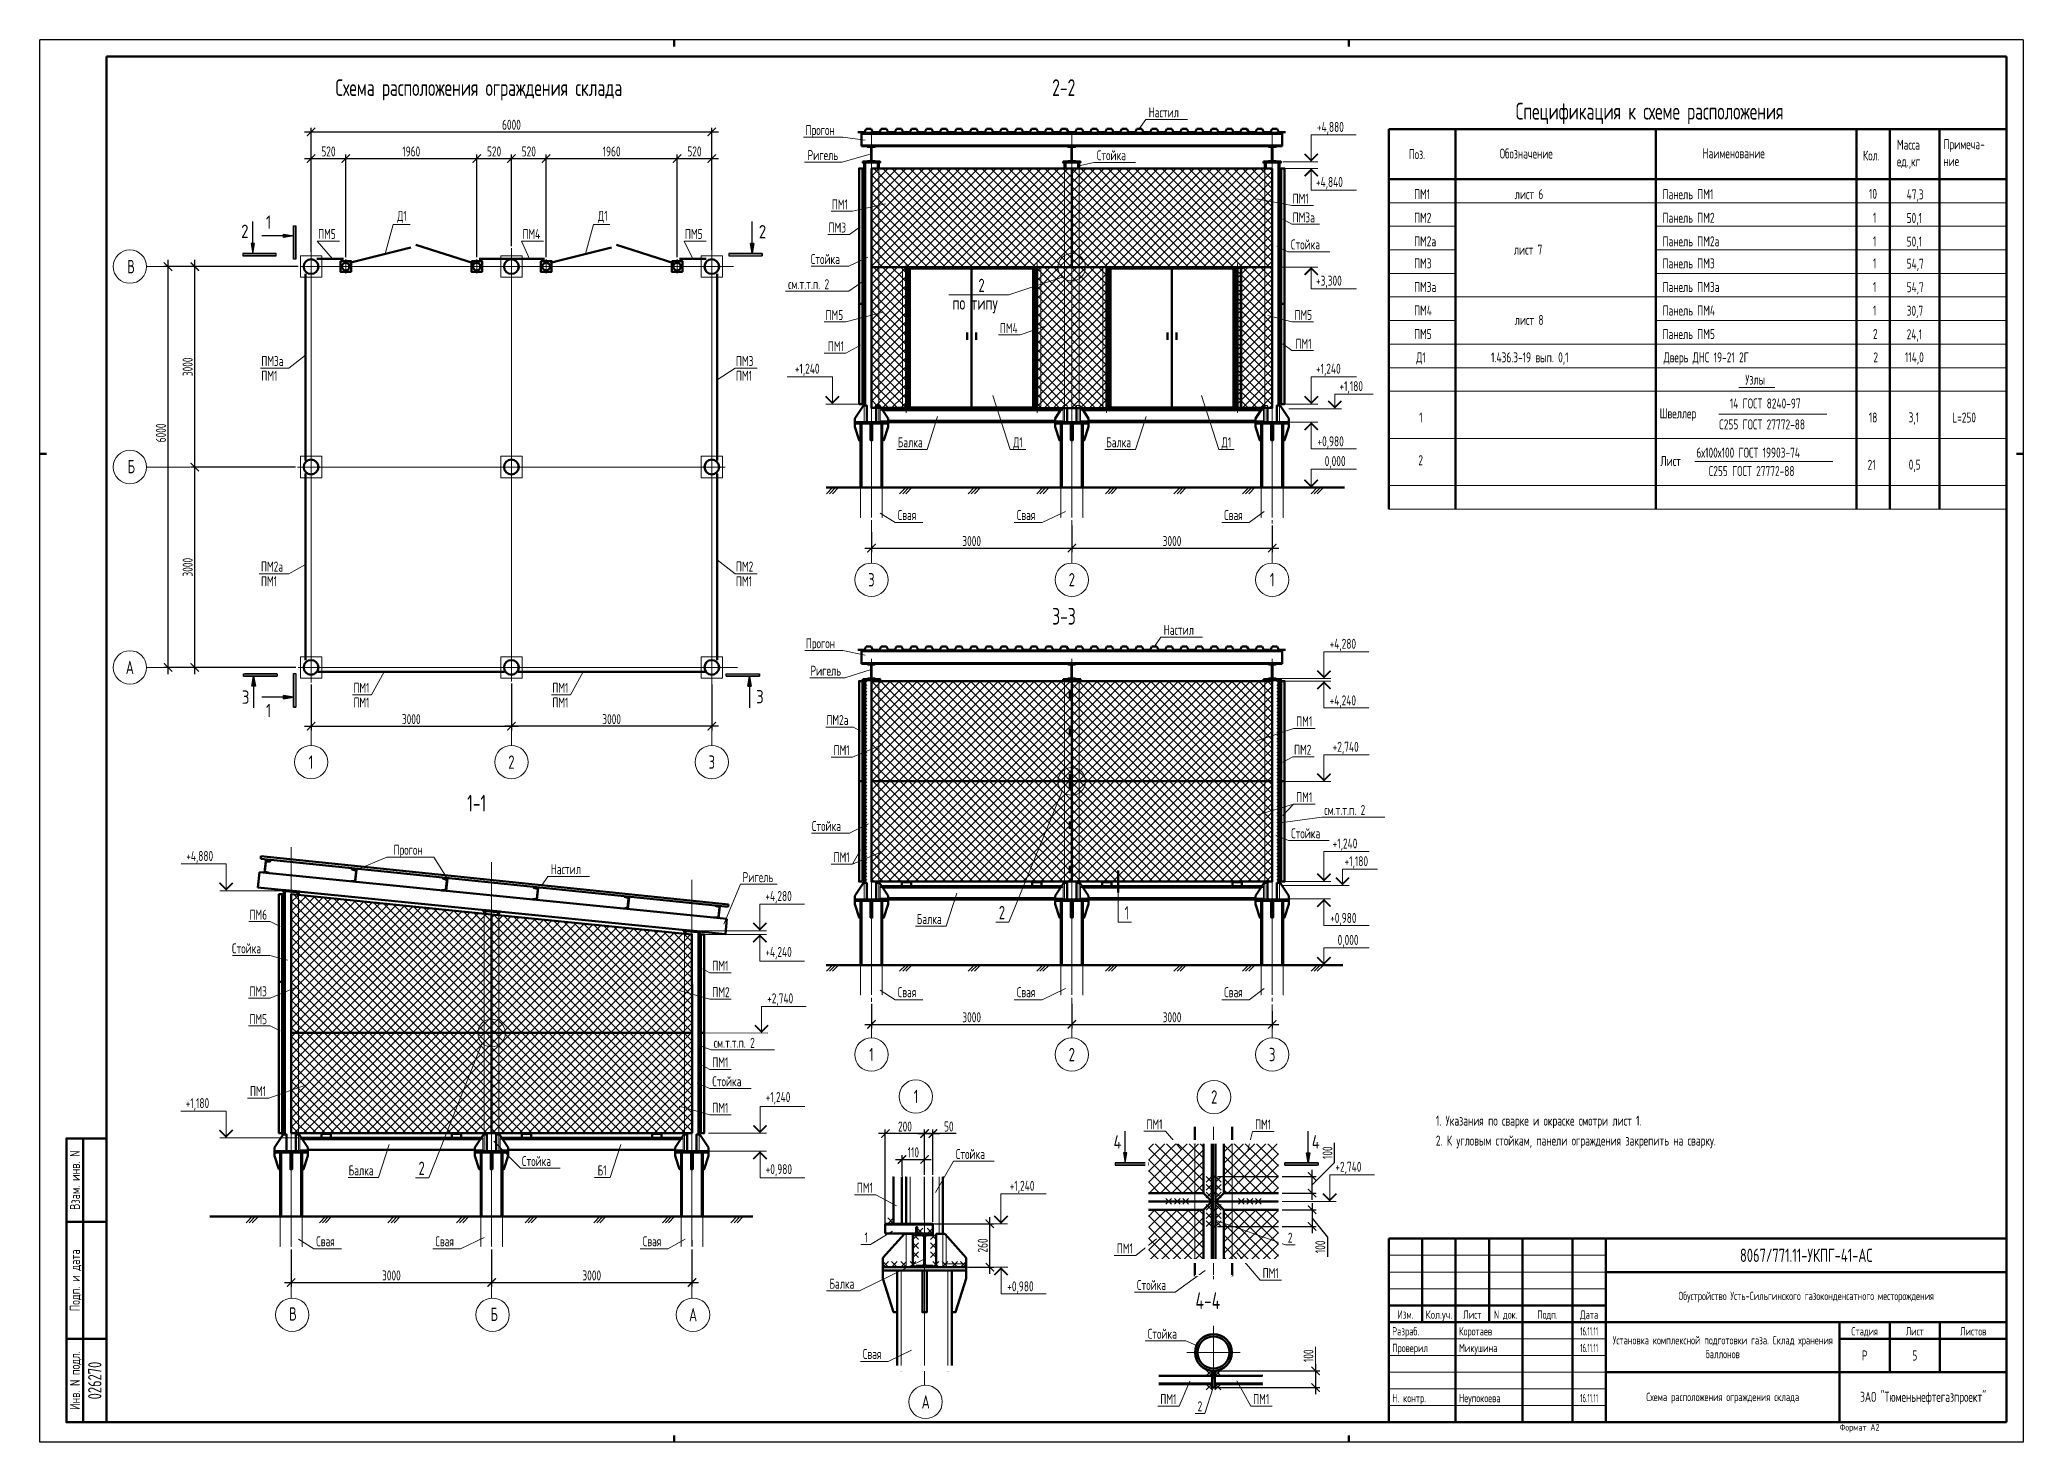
# Paper-space layout '5' of a CAD drawing. Header units: millimetres. Extents: x 0 to 594, y 0 to 420.
# The model-space entities are those that its viewports show. They can reach past a viewport. Long polylines and large blocks are cut down to what shows.
import ezdxf
from ezdxf.enums import TextEntityAlignment as Align

# ---------------------------------------------------------------- set-up
doc = ezdxf.new("R2010")
doc.units = ezdxf.units.MM
doc.linetypes.add('JIS_02_0.7', pattern=[1.35, 0.75, -0.6])
doc.linetypes.add('осевая', pattern=[50.8, 31.75, -6.35, 6.35, -6.35])
for name, color, linetype, lineweight in [('АС Панели', 7, 'Continuous', 20), ('АС-Осн. надпись-А', 7, 'Continuous', 50), ('АС_Оформление', 7, 'Continuous', 20), ('АС_Сваи', 7, 'Continuous', 20), ('АС_Стены', 7, 'Continuous', 20), ('ВЭ', 250, 'Continuous', 20), ('По умолчанию', 7, 'Continuous', 0)]:
    doc.layers.add(name, color=color, linetype=linetype, lineweight=lineweight)
doc.layers.get('ВЭ').off()
doc.styles.add('Header', font='simplex.shx', dxfattribs={"width": 0.65})
doc.styles.add('Header Title', font='simplex.shx', dxfattribs={"width": 0.65, "height": 3})
doc.dimstyles.new('SPDS', dxfattribs={"dimscale": 100, "dimtxt": 3, "dimasz": 2.5, "dimexe": 1.25, "dimexo": 0.625, "dimtad": 1, "dimdec": 0, "dimrnd": 0.001, "dimtxsty": 'Header Title', "dimblk": 'ARCHTICK', "dimcen": 2.5, "dimdle": 2, "dimadec": 0, "dimazin": 2, "dimtfac": 0.75, "dimtdec": 0, "dimtmove": 1, "dimatfit": 3, "dimfxl": 1, "dimtolj": 1, "dimarcsym": 0})

psp = doc.layouts.new('5')

# ---------------------------------------------------------------- texts
at = {"layer": 'АС_Оформление', "color": 0, "lineweight": 25, "style": 'Header Title', "width": 0.65}
psp.add_text('Спецификация к схеме расположения', height=5, dxfattribs=at).set_placement((442.024, 401.084), align=Align.TOP_LEFT)
at = {"layer": 'АС_Оформление', "color": 0, "lineweight": 20, "ltscale": 100, "style": 'Header Title', "width": 0.65}
for s, p in [('Поз.', (409.96, 384.212)), ('Обозначение', (437.21, 384.407)), ('Наименование', (497.945, 384.474)), ('Кол.', (545.991, 383.815)), ('Масса ', (556.153, 387.042)), ('Примеча-', (570.07, 387.198)), ('ед.,кг', (556.153, 382.042)), ('ние', (570.07, 382.129))]:
    psp.add_text(s, height=3, dxfattribs=at).set_placement(p)
for s, p in [('ПМ1', (411.554, 375.23)), ('лист 6', (441.69, 375.23)), ('Панель ПМ1', (485.958, 375.23)), ('10', (547.779, 375.338)), ('47,3', (559.065, 375.159)), ('ПМ2', (411.554, 368.175)), ('Панель ПМ2', (485.958, 368.175)), ('1', (548.972, 368.175)), ('50,1', (559.065, 368.104)), ('ПМ2а', (411.554, 361.121)), ('лист 7', (441.437, 358.62)), ('Панель ПМ2а', (485.958, 361.121)), ('1', (548.972, 361.121)), ('50,1', (559.065, 361.05)), ('ПМ3', (411.554, 354.512)), ('Панель ПМ3', (485.958, 354.512)), ('1', (548.972, 354.512)), ('54,7', (559.065, 354.442)), ('ПМ3а', (411.554, 347.458)), ('Панель ПМ3а', (485.958, 347.458)), ('1', (548.972, 347.458)), ('54,7', (559.065, 347.387)), ('ПМ4', (411.554, 340.404)), ('Панель ПМ4', (485.958, 340.404)), ('1', (548.972, 340.404)), ('30,7', (559.065, 340.333)), ('ПМ5', (411.554, 333.35)), ('лист 8', (441.69, 337.582)), ('Панель ПМ5', (485.958, 333.35)), ('2', (548.972, 333.35)), ('24,1', (559.065, 333.279)), ('1. Указания по сварке и окраске смотри лист 1.', (418.096, 97.816)), ('2. К угловым стойкам, панели ограждения закрепить на сварку.', (418.096, 91.858))]:
    psp.add_text(s, height=3, dxfattribs=at).set_placement(p, align=Align.TOP_LEFT)
psp.add_text('2', height=3, dxfattribs=at).set_placement((413.543, 294.08), align=Align.MIDDLE_CENTER)
at = {"layer": 'АС_Сваи', "ltscale": 100, "style": 'Header Title', "width": 0.65}
for s, height, p in [('Схема расположения ограждения склада', 5, (88.591, 403.151)), ('2-2', 5, (303.195, 403.151)), ('Настил', 3, (332.085, 396.728)), ('Прогон', 3, (229.329, 391.448)), ('+4,880', 3, (382.469, 392.369)), ('Ригель', 3, (229.952, 383.928)), ('Стойка', 3, (316.561, 383.905)), ('+4,840', 3, (382.185, 375.883)), ('Д1', 3, (107.063, 365.737)), ('Д1', 3, (167.201, 365.737)), ('ПМ1', 3, (237.197, 369.155)), ('ПМ1', 3, (375.196, 370.908)), ('ПМ3а', 3, (375.196, 365.273)), ('ПМ5', 3, (83.392, 360.338)), ('ПМ4', 3, (144.556, 360.338)), ('ПМ5', 3, (193.233, 360.338)), ('ПМ3', 3, (236.241, 362.241)), ('Стойка', 3, (374.689, 357.174)), ('Стойка', 3, (230.907, 352.796)), ('см.т.т.п. 2', 3, (224.108, 345.289)), ('2', 4, (281.122, 344.424)), ('+3,300', 3, (382.185, 346.337)), ('ПМ5', 3, (235.332, 336.036)), ('по типу', 4, (273.338, 339.152)), ('ПМ5', 3, (375.745, 336.077)), ('ПМ4', 3, (287.539, 332.112)), ('ПМ1', 3, (236.031, 326.7)), ('ПМ1', 3, (376.062, 327.456)), ('ПМ3а', 3, (66.37, 322.268)), ('ПМ1', 3, (66.37, 317.862)), ('ПМ3', 3, (208.502, 322.268)), ('ПМ1', 3, (208.502, 317.862)), ('+1,240', 3, (226.125, 319.983)), ('+1,240', 3, (382.185, 319.983)), ('+1,180', 3, (389.226, 314.753)), ('Балка', 3, (256.95, 297.939)), ('Д1', 3, (291.522, 297.939)), ('Балка', 3, (319.352, 297.939)), ('Д1', 3, (353.946, 297.939)), ('+0,980', 3, (382.629, 298.243)), ('0,000', 3, (384.793, 292.316)), ('Свая', 3, (256.931, 276.159)), ('Свая', 3, (292.59, 276.159)), ('Свая', 3, (354.693, 276.159)), ('ПМ2а', 3, (66.272, 260.736)), ('ПМ2', 3, (208.502, 260.736)), ('ПМ1', 3, (66.272, 256.33)), ('ПМ1', 3, (208.502, 256.33)), ('3-3', 5, (303.195, 244.854)), ('Настил', 3, (336.585, 241.78)), ('Прогон', 3, (229.429, 237.761)), ('+4,280', 3, (386.272, 237.601)), ('Ригель', 3, (230.82, 229.554)), ('ПМ1', 3, (93.941, 224.416)), ('ПМ1', 3, (153.517, 224.416)), ('ПМ1', 3, (93.941, 220.01)), ('ПМ1', 3, (153.517, 220.01)), ('+4,240', 3, (386.272, 220.66)), ('ПМ2а', 3, (235.575, 214.802)), ('ПМ1', 3, (376.259, 214.394)), ('ПМ1', 3, (237.742, 205.77)), ('ПМ2', 3, (375.614, 205.879)), ('+2,740', 3, (387.175, 206.758)), ('1-1', 5, (128.001, 188.899)), ('ПМ1', 3, (376.259, 191.675)), ('см.т.т.п. 2', 3, (384.646, 187.831)), ('Стойка', 3, (231.23, 183.04)), ('Прогон', 3, (105.951, 175.911)), ('Стойка', 3, (374.738, 180.857)), ('+1,240', 3, (387.175, 177.8)), ('+4,880', 3, (43.884, 174.072)), ('Настил', 3, (153.035, 170.123)), ('ПМ1', 3, (237.742, 173.698)), ('+1,180', 3, (390.753, 172.514)), ('Ригель', 3, (210.513, 167.726)), ('+4,280', 3, (217.299, 162.072)), ('2', 4, (287.218, 156.627)), ('1', 4, (324.867, 156.549)), ('ПМ6', 3, (62.831, 156.49)), ('Балка', 3, (262.636, 155.206)), ('+0,980', 3, (386.432, 155.521)), ('Стойка', 3, (57.582, 146.39)), ('0,000', 3, (388.669, 148.935)), ('ПМ1', 3, (201.419, 141.199)), ('+4,240', 3, (217.299, 145.338)), ('ПМ3', 3, (62.804, 133.562)), ('ПМ2', 3, (201.419, 133.281)), ('+2,740', 3, (217.84, 131.437)), ('Свая', 3, (256.931, 133.289)), ('Свая', 3, (292.59, 133.289)), ('Свая', 3, (354.693, 133.289)), ('ПМ5', 3, (62.804, 125.209)), ('см.т.т.п. 2', 3, (201.853, 118.121)), ('ПМ1', 3, (201.419, 112.259)), ('Стойка', 3, (201.419, 106.585)), ('+1,180', 3, (43.724, 100.072)), ('ПМ1', 3, (62.979, 103.647)), ('ПМ1', 3, (201.419, 98.656)), ('+1,240', 3, (217.396, 101.883)), ('ПМ1', 3, (331.409, 93.727)), ('ПМ1', 3, (363.941, 93.662)), ('2', 4, (113.46, 80.052)), ('Стойка', 3, (144.411, 82.703)), ('+0,980', 3, (217.396, 80.295)), ('Стойка', 3, (274.349, 84.817)), ('+2,740', 3, (387.992, 81.004)), ('Балка', 3, (92.531, 79.903)), ('Б1', 3, (167.078, 79.903)), ('ПМ1', 3, (244.705, 74.739)), ('+1,240', 3, (290.48, 75.321)), ('Свая', 3, (82.825, 58.703)), ('Свая', 3, (118.484, 58.703)), ('Свая', 3, (180.587, 58.703)), ('1', 3, (246.999, 59.85)), ('ПМ1', 3, (322.548, 56.562)), ('2', 3, (373.77, 59.775)), ('Балка', 3, (236.478, 45.975)), ('+0,980', 3, (289.743, 45.216)), ('Стойка', 3, (328.572, 45.609)), ('ПМ1', 3, (366.219, 49.169)), ('4-4', 5, (346.108, 39.926)), ('Стойка', 3, (331.812, 30.989)), ('Свая', 3, (246.499, 24.96)), ('ПМ1', 3, (335.583, 11.456)), ('2', 3, (346.735, 9.28)), ('ПМ1', 3, (363.39, 11.456))]:
    psp.add_text(s, height=height, dxfattribs=at).set_placement(p)
at = {"layer": 'АС_Сваи', "linetype": 'Continuous', "ltscale": 100, "style": 'Header Title', "width": 0.65}
for s, p in [('В', (27.341, 352.044)), ('Б', (27.437, 292.196)), ('3', (249.076, 258.295)), ('2', (309.076, 258.295)), ('1', (369.076, 258.295)), ('А', (27.004, 232.044)), ('1', (81.266, 203.691)), ('2', (141.266, 203.691)), ('3', (201.266, 203.691)), ('1', (249.076, 116.114)), ('2', (309.076, 116.114)), ('3', (369.076, 116.114)), ('1', (262.425, 103.567)), ('2', (351.714, 103.403)), ('В', (75.828, 38.456)), ('Б', (136.099, 38.341)), ('А', (195.668, 38.189)), ('А', (265.329, 12.101))]:
    psp.add_text(s, height=4, dxfattribs=at).set_placement(p, align=Align.MIDDLE_CENTER)
at = {"layer": 'АС_Сваи', "style": 'Header Title', "width": 0.65}
for s, p in [('Д1', (412.209, 323.367)), ('1.436.3-19 вып. 0,1', (434.624, 323.367)), ('Дверь ДНС 19-21 2Г', (486.27, 323.367)), ('2', (549.11, 323.367)), ('114,0', (558.547, 323.411)), ('Швеллер', (485.097, 306.58)), ('14 ГОСТ 8240-97', (506.119, 309.561)), ('1', (413.096, 305.358)), ('С255 ГОСТ 27772-88', (502.933, 303.293)), ('18', (547.727, 305.358)), ('3,1', (559.659, 305.402)), ('L=250', (572.727, 305.358))]:
    psp.add_text(s, height=3, dxfattribs=at).set_placement(p)
at = {"layer": 'АС_Сваи', "ltscale": 100, "style": 'Header Title'}
for s, insert, char_height, width, attachment_point in [('{\\Fcs_gost2304|c204;\\W1;2}', (60.324, 364.614), 4, 3.22096, 1), ('{\\Fcs_gost2304|c204;\\W1;1}', (67.745, 367.37), 4, 3.22096, 1), ('{\\Fcs_gost2304|c204;\\W1;2}', (215.352, 364.496), 4, 3.22096, 1), ('Узлы', (510.746, 319.725), 3, 18.03158, 1), ('{\\Fcs_gost2304|c204;\\W1;3}', (60.552, 225.138), 4, 3.22096, 1), ('{\\Fcs_gost2304|c204;\\W1;1}', (67.745, 221.126), 4, 3.22096, 1), ('{\\Fcs_gost2304|c204;\\W1;3}', (214.538, 225.257), 4, 3.22096, 1), ('{\\Fcs_gost2304|c204;\\W1;4}', (321.559, 87.96), 4, 3.22096, 7), ('{\\Fcs_gost2304|c204;\\W1;4}', (383.345, 87.96), 4, 3.22096, 9)]:
    psp.add_mtext(s, dxfattribs=dict(at, insert=insert, char_height=char_height, width=width, attachment_point=attachment_point))
at = {"layer": 'АС_Стены', "color": 7, "style": 'Header Title', "width": 0.65}
for s, p in [('6х100х100 ГОСТ 19903-74', (496.108, 294.85)), ('Лист', (485.342, 292.353)), ('С255 ГОСТ 27772-88', (499.791, 289.318)), ('21', (547.373, 291.205)), ('0,5', (559.668, 291.25))]:
    psp.add_text(s, height=3, dxfattribs=at).set_placement(p)

msp = doc.modelspace()

# ---------------------------------------------------------------- blocks, each defined once
blk = doc.blocks.new('_ArchTick')
at = {"color": 0, "linetype": 'ByBlock', "const_width": 0.15}
blk.add_lwpolyline([(-0.5, -0.5), (0.5, 0.5)], dxfattribs=at)
blk = doc.blocks.new('*D107')
at = {"layer": 'Defpoints', "color": 0, "ltscale": 100, "transparency": 16777216}
for p in [(309.08, 275.15), (249.08, 273.17), (309.08, 267.75)]:
    blk.add_point(p, dxfattribs=at)
at = {"layer": 'АС_Сваи', "color": 0, "lineweight": -2, "ltscale": 100, "transparency": 16777216}
for p, q in [((309.08, 274.52), (309.08, 266.5)), ((247.08, 267.75), (311.08, 267.75)), ((249.08, 272.55), (249.08, 266.5))]:
    blk.add_line(p, q, dxfattribs=at)
at = {"layer": 'АС_Сваи', "color": 0, "lineweight": -2, "ltscale": 100, "transparency": 16777216, "xscale": 2.5, "yscale": 2.5, "zscale": 2.5, "rotation": 180}
blk.add_blockref('_ArchTick', (249.08, 267.75), dxfattribs=at)
at = {"layer": 'АС_Сваи', "color": 0, "lineweight": -2, "ltscale": 100, "transparency": 16777216, "xscale": 2.5, "yscale": 2.5, "zscale": 2.5}
blk.add_blockref('_ArchTick', (309.08, 267.75), dxfattribs=at)
at = {"layer": 'АС_Сваи', "color": 0, "ltscale": 100, "transparency": 16777216, "insert": (279.08, 269.87), "char_height": 3, "attachment_point": 5, "style": 'Header Title'}
blk.add_mtext('\\A1;3000', dxfattribs=at)
blk = doc.blocks.new('*D108')
at = {"layer": 'Defpoints', "color": 0, "ltscale": 100, "transparency": 16777216}
for p in [(309.08, 275.15), (369.08, 275.14), (369.08, 267.75)]:
    blk.add_point(p, dxfattribs=at)
at = {"layer": 'АС_Сваи', "color": 0, "lineweight": -2, "ltscale": 100, "transparency": 16777216}
for p, q in [((309.08, 274.52), (309.08, 266.5)), ((369.08, 274.52), (369.08, 266.5)), ((307.08, 267.75), (371.08, 267.75))]:
    blk.add_line(p, q, dxfattribs=at)
at = {"layer": 'АС_Сваи', "color": 0, "lineweight": -2, "ltscale": 100, "transparency": 16777216, "xscale": 2.5, "yscale": 2.5, "zscale": 2.5, "rotation": 180}
blk.add_blockref('_ArchTick', (309.08, 267.75), dxfattribs=at)
at = {"layer": 'АС_Сваи', "color": 0, "lineweight": -2, "ltscale": 100, "transparency": 16777216, "xscale": 2.5, "yscale": 2.5, "zscale": 2.5}
blk.add_blockref('_ArchTick', (369.08, 267.75), dxfattribs=at)
at = {"layer": 'АС_Сваи', "color": 0, "ltscale": 100, "transparency": 16777216, "insert": (339.08, 269.87), "char_height": 3, "attachment_point": 5, "style": 'Header Title'}
blk.add_mtext('\\A1;3000', dxfattribs=at)
blk = doc.blocks.new('*D109')
at = {"layer": 'Defpoints', "color": 0, "ltscale": 100, "transparency": 16777216}
for p in [(249.08, 131.93), (309.08, 131.93), (309.08, 125.15)]:
    blk.add_point(p, dxfattribs=at)
at = {"layer": 'АС_Сваи', "color": 0, "lineweight": -2, "ltscale": 100, "transparency": 16777216}
for p, q in [((249.08, 131.3), (249.08, 123.9)), ((309.08, 131.3), (309.08, 123.9)), ((247.08, 125.15), (311.08, 125.15))]:
    blk.add_line(p, q, dxfattribs=at)
at = {"layer": 'АС_Сваи', "color": 0, "lineweight": -2, "ltscale": 100, "transparency": 16777216, "xscale": 2.5, "yscale": 2.5, "zscale": 2.5, "rotation": 180}
blk.add_blockref('_ArchTick', (249.08, 125.15), dxfattribs=at)
at = {"layer": 'АС_Сваи', "color": 0, "lineweight": -2, "ltscale": 100, "transparency": 16777216, "xscale": 2.5, "yscale": 2.5, "zscale": 2.5}
blk.add_blockref('_ArchTick', (309.08, 125.15), dxfattribs=at)
at = {"layer": 'АС_Сваи', "color": 0, "ltscale": 100, "transparency": 16777216, "insert": (279.08, 127.28), "char_height": 3, "attachment_point": 5, "style": 'Header Title'}
blk.add_mtext('\\A1;3000', dxfattribs=at)
blk = doc.blocks.new('*D110')
at = {"layer": 'Defpoints', "color": 0, "ltscale": 100, "transparency": 16777216}
for p in [(309.08, 131.11), (369.08, 129.72), (369.08, 125.15)]:
    blk.add_point(p, dxfattribs=at)
at = {"layer": 'АС_Сваи', "color": 0, "lineweight": -2, "ltscale": 100, "transparency": 16777216}
for p, q in [((307.08, 125.15), (371.08, 125.15)), ((309.08, 130.49), (309.08, 123.9)), ((369.08, 129.1), (369.08, 123.9))]:
    blk.add_line(p, q, dxfattribs=at)
at = {"layer": 'АС_Сваи', "color": 0, "lineweight": -2, "ltscale": 100, "transparency": 16777216, "xscale": 2.5, "yscale": 2.5, "zscale": 2.5, "rotation": 180}
blk.add_blockref('_ArchTick', (309.08, 125.15), dxfattribs=at)
at = {"layer": 'АС_Сваи', "color": 0, "lineweight": -2, "ltscale": 100, "transparency": 16777216, "xscale": 2.5, "yscale": 2.5, "zscale": 2.5}
blk.add_blockref('_ArchTick', (369.08, 125.15), dxfattribs=at)
at = {"layer": 'АС_Сваи', "color": 0, "ltscale": 100, "transparency": 16777216, "insert": (339.08, 127.28), "char_height": 3, "attachment_point": 5, "style": 'Header Title'}
blk.add_mtext('\\A1;3000', dxfattribs=at)
blk = doc.blocks.new('*D111')
at = {"layer": 'Defpoints', "color": 0, "ltscale": 100, "transparency": 16777216}
for p in [(75.32, 59.33), (135.32, 59.33), (135.32, 47.84)]:
    blk.add_point(p, dxfattribs=at)
at = {"layer": 'АС_Сваи', "color": 0, "lineweight": -2, "ltscale": 100, "transparency": 16777216}
for p, q in [((75.32, 58.71), (75.32, 46.59)), ((135.32, 58.71), (135.32, 46.59)), ((73.32, 47.84), (137.32, 47.84))]:
    blk.add_line(p, q, dxfattribs=at)
at = {"layer": 'АС_Сваи', "color": 0, "lineweight": -2, "ltscale": 100, "transparency": 16777216, "xscale": 2.5, "yscale": 2.5, "zscale": 2.5, "rotation": 180}
blk.add_blockref('_ArchTick', (75.32, 47.84), dxfattribs=at)
at = {"layer": 'АС_Сваи', "color": 0, "lineweight": -2, "ltscale": 100, "transparency": 16777216, "xscale": 2.5, "yscale": 2.5, "zscale": 2.5}
blk.add_blockref('_ArchTick', (135.32, 47.84), dxfattribs=at)
at = {"layer": 'АС_Сваи', "color": 0, "ltscale": 100, "transparency": 16777216, "insert": (105.32, 49.97), "char_height": 3, "attachment_point": 5, "style": 'Header Title'}
blk.add_mtext('\\A1;3000', dxfattribs=at)
blk = doc.blocks.new('*D112')
at = {"layer": 'Defpoints', "color": 0, "ltscale": 100, "transparency": 16777216}
for p in [(195.32, 61.13), (135.32, 59.33), (195.32, 47.84)]:
    blk.add_point(p, dxfattribs=at)
at = {"layer": 'АС_Сваи', "color": 0, "lineweight": -2, "ltscale": 100, "transparency": 16777216}
for p, q in [((195.32, 60.51), (195.32, 46.59)), ((135.32, 58.71), (135.32, 46.59)), ((133.32, 47.84), (197.32, 47.84))]:
    blk.add_line(p, q, dxfattribs=at)
at = {"layer": 'АС_Сваи', "color": 0, "lineweight": -2, "ltscale": 100, "transparency": 16777216, "xscale": 2.5, "yscale": 2.5, "zscale": 2.5, "rotation": 180}
blk.add_blockref('_ArchTick', (135.32, 47.84), dxfattribs=at)
at = {"layer": 'АС_Сваи', "color": 0, "lineweight": -2, "ltscale": 100, "transparency": 16777216, "xscale": 2.5, "yscale": 2.5, "zscale": 2.5}
blk.add_blockref('_ArchTick', (195.32, 47.84), dxfattribs=at)
at = {"layer": 'АС_Сваи', "color": 0, "ltscale": 100, "transparency": 16777216, "insert": (165.32, 49.97), "char_height": 3, "attachment_point": 5, "style": 'Header Title'}
blk.add_mtext('\\A1;3000', dxfattribs=at)
blk = doc.blocks.new('*D132')
at = {"layer": 'Defpoints', "color": 0, "ltscale": 100, "transparency": 16777216}
for p in [(201.27, 392.4), (81.27, 357.55), (201.27, 357.55)]:
    blk.add_point(p, dxfattribs=at)
at = {"layer": 'АС_Сваи', "color": 0, "lineweight": -2, "ltscale": 100, "transparency": 16777216}
for p, q in [((79.27, 392.4), (203.27, 392.4)), ((81.27, 358.18), (81.27, 393.65)), ((201.27, 358.18), (201.27, 393.65))]:
    blk.add_line(p, q, dxfattribs=at)
at = {"layer": 'АС_Сваи', "color": 0, "lineweight": -2, "ltscale": 100, "transparency": 16777216, "xscale": 2.5, "yscale": 2.5, "zscale": 2.5, "rotation": 180}
blk.add_blockref('_ArchTick', (81.27, 392.4), dxfattribs=at)
at = {"layer": 'АС_Сваи', "color": 0, "lineweight": -2, "ltscale": 100, "transparency": 16777216, "xscale": 2.5, "yscale": 2.5, "zscale": 2.5}
blk.add_blockref('_ArchTick', (201.27, 392.4), dxfattribs=at)
at = {"layer": 'АС_Сваи', "color": 0, "ltscale": 100, "transparency": 16777216, "insert": (141.27, 394.53), "char_height": 3, "attachment_point": 5, "style": 'Header Title'}
blk.add_mtext('\\A1;6000', dxfattribs=at)
blk = doc.blocks.new('*D133')
at = {"layer": 'Defpoints', "color": 0, "ltscale": 100, "transparency": 16777216}
for p in [(91.67, 384.4), (81.27, 355.9), (91.67, 354.28)]:
    blk.add_point(p, dxfattribs=at)
at = {"layer": 'АС_Сваи', "color": 0, "lineweight": -2, "ltscale": 100, "transparency": 16777216}
for p, q in [((79.27, 384.4), (93.67, 384.4)), ((81.27, 356.52), (81.27, 385.65)), ((91.67, 354.9), (91.67, 385.65))]:
    blk.add_line(p, q, dxfattribs=at)
at = {"layer": 'АС_Сваи', "color": 0, "lineweight": -2, "ltscale": 100, "transparency": 16777216, "xscale": 2.5, "yscale": 2.5, "zscale": 2.5, "rotation": 180}
blk.add_blockref('_ArchTick', (81.27, 384.4), dxfattribs=at)
at = {"layer": 'АС_Сваи', "color": 0, "lineweight": -2, "ltscale": 100, "transparency": 16777216, "xscale": 2.5, "yscale": 2.5, "zscale": 2.5}
blk.add_blockref('_ArchTick', (91.67, 384.4), dxfattribs=at)
at = {"layer": 'АС_Сваи', "color": 0, "ltscale": 100, "transparency": 16777216, "insert": (86.47, 386.53), "char_height": 3, "attachment_point": 5, "style": 'Header Title'}
blk.add_mtext('\\A1;520', dxfattribs=at)
blk = doc.blocks.new('*D134')
at = {"layer": 'Defpoints', "color": 0, "ltscale": 100, "transparency": 16777216}
for p in [(130.87, 384.4), (91.67, 354.28), (130.87, 354.28)]:
    blk.add_point(p, dxfattribs=at)
at = {"layer": 'АС_Сваи', "color": 0, "lineweight": -2, "ltscale": 100, "transparency": 16777216}
for p, q in [((89.67, 384.4), (132.87, 384.4)), ((91.67, 354.9), (91.67, 385.65)), ((130.87, 354.9), (130.87, 385.65))]:
    blk.add_line(p, q, dxfattribs=at)
at = {"layer": 'АС_Сваи', "color": 0, "lineweight": -2, "ltscale": 100, "transparency": 16777216, "xscale": 2.5, "yscale": 2.5, "zscale": 2.5, "rotation": 180}
blk.add_blockref('_ArchTick', (91.67, 384.4), dxfattribs=at)
at = {"layer": 'АС_Сваи', "color": 0, "lineweight": -2, "ltscale": 100, "transparency": 16777216, "xscale": 2.5, "yscale": 2.5, "zscale": 2.5}
blk.add_blockref('_ArchTick', (130.87, 384.4), dxfattribs=at)
at = {"layer": 'АС_Сваи', "color": 0, "ltscale": 100, "transparency": 16777216, "insert": (111.27, 386.53), "char_height": 3, "attachment_point": 5, "style": 'Header Title'}
blk.add_mtext('\\A1;1960', dxfattribs=at)
blk = doc.blocks.new('*D135')
at = {"layer": 'Defpoints', "color": 0, "ltscale": 100, "transparency": 16777216}
for p in [(141.27, 384.4), (141.27, 357.55), (130.87, 354.28)]:
    blk.add_point(p, dxfattribs=at)
at = {"layer": 'АС_Сваи', "color": 0, "lineweight": -2, "ltscale": 100, "transparency": 16777216}
for p, q in [((128.87, 384.4), (143.27, 384.4)), ((130.87, 354.9), (130.87, 385.65)), ((141.27, 358.18), (141.27, 385.65))]:
    blk.add_line(p, q, dxfattribs=at)
at = {"layer": 'АС_Сваи', "color": 0, "lineweight": -2, "ltscale": 100, "transparency": 16777216, "xscale": 2.5, "yscale": 2.5, "zscale": 2.5, "rotation": 180}
blk.add_blockref('_ArchTick', (130.87, 384.4), dxfattribs=at)
at = {"layer": 'АС_Сваи', "color": 0, "lineweight": -2, "ltscale": 100, "transparency": 16777216, "xscale": 2.5, "yscale": 2.5, "zscale": 2.5}
blk.add_blockref('_ArchTick', (141.27, 384.4), dxfattribs=at)
at = {"layer": 'АС_Сваи', "color": 0, "ltscale": 100, "transparency": 16777216, "insert": (136.07, 386.53), "char_height": 3, "attachment_point": 5, "style": 'Header Title'}
blk.add_mtext('\\A1;520', dxfattribs=at)
blk = doc.blocks.new('*D136')
at = {"layer": 'Defpoints', "color": 0, "ltscale": 100, "transparency": 16777216}
for p in [(151.67, 384.4), (141.27, 357.55), (151.67, 354.28)]:
    blk.add_point(p, dxfattribs=at)
at = {"layer": 'АС_Сваи', "color": 0, "lineweight": -2, "ltscale": 100, "transparency": 16777216}
for p, q in [((139.27, 384.4), (153.67, 384.4)), ((141.27, 358.18), (141.27, 385.65)), ((151.67, 354.9), (151.67, 385.65))]:
    blk.add_line(p, q, dxfattribs=at)
at = {"layer": 'АС_Сваи', "color": 0, "lineweight": -2, "ltscale": 100, "transparency": 16777216, "xscale": 2.5, "yscale": 2.5, "zscale": 2.5, "rotation": 180}
blk.add_blockref('_ArchTick', (141.27, 384.4), dxfattribs=at)
at = {"layer": 'АС_Сваи', "color": 0, "lineweight": -2, "ltscale": 100, "transparency": 16777216, "xscale": 2.5, "yscale": 2.5, "zscale": 2.5}
blk.add_blockref('_ArchTick', (151.67, 384.4), dxfattribs=at)
at = {"layer": 'АС_Сваи', "color": 0, "ltscale": 100, "transparency": 16777216, "insert": (146.47, 386.53), "char_height": 3, "attachment_point": 5, "style": 'Header Title'}
blk.add_mtext('\\A1;520', dxfattribs=at)
blk = doc.blocks.new('*D137')
at = {"layer": 'Defpoints', "color": 0, "ltscale": 100, "transparency": 16777216}
for p in [(190.87, 384.4), (151.67, 354.28), (190.87, 354.28)]:
    blk.add_point(p, dxfattribs=at)
at = {"layer": 'АС_Сваи', "color": 0, "lineweight": -2, "ltscale": 100, "transparency": 16777216}
for p, q in [((149.67, 384.4), (192.87, 384.4)), ((151.67, 354.9), (151.67, 385.65)), ((190.87, 354.9), (190.87, 385.65))]:
    blk.add_line(p, q, dxfattribs=at)
at = {"layer": 'АС_Сваи', "color": 0, "lineweight": -2, "ltscale": 100, "transparency": 16777216, "xscale": 2.5, "yscale": 2.5, "zscale": 2.5, "rotation": 180}
blk.add_blockref('_ArchTick', (151.67, 384.4), dxfattribs=at)
at = {"layer": 'АС_Сваи', "color": 0, "lineweight": -2, "ltscale": 100, "transparency": 16777216, "xscale": 2.5, "yscale": 2.5, "zscale": 2.5}
blk.add_blockref('_ArchTick', (190.87, 384.4), dxfattribs=at)
at = {"layer": 'АС_Сваи', "color": 0, "ltscale": 100, "transparency": 16777216, "insert": (171.27, 386.53), "char_height": 3, "attachment_point": 5, "style": 'Header Title'}
blk.add_mtext('\\A1;1960', dxfattribs=at)
blk = doc.blocks.new('*D138')
at = {"layer": 'Defpoints', "color": 0, "ltscale": 100, "transparency": 16777216}
for p in [(201.27, 384.4), (201.27, 356.49), (190.87, 354.28)]:
    blk.add_point(p, dxfattribs=at)
at = {"layer": 'АС_Сваи', "color": 0, "lineweight": -2, "ltscale": 100, "transparency": 16777216}
for p, q in [((188.87, 384.4), (203.27, 384.4)), ((190.87, 354.9), (190.87, 385.65)), ((201.27, 357.12), (201.27, 385.65))]:
    blk.add_line(p, q, dxfattribs=at)
at = {"layer": 'АС_Сваи', "color": 0, "lineweight": -2, "ltscale": 100, "transparency": 16777216, "xscale": 2.5, "yscale": 2.5, "zscale": 2.5, "rotation": 180}
blk.add_blockref('_ArchTick', (190.87, 384.4), dxfattribs=at)
at = {"layer": 'АС_Сваи', "color": 0, "lineweight": -2, "ltscale": 100, "transparency": 16777216, "xscale": 2.5, "yscale": 2.5, "zscale": 2.5}
blk.add_blockref('_ArchTick', (201.27, 384.4), dxfattribs=at)
at = {"layer": 'АС_Сваи', "color": 0, "ltscale": 100, "transparency": 16777216, "insert": (196.07, 386.53), "char_height": 3, "attachment_point": 5, "style": 'Header Title'}
blk.add_mtext('\\A1;520', dxfattribs=at)
blk = doc.blocks.new('*D139')
at = {"layer": 'Defpoints', "color": 0, "ltscale": 100, "transparency": 16777216}
for p in [(38.44, 352.04), (78.07, 352.04), (77.37, 232.04)]:
    blk.add_point(p, dxfattribs=at)
at = {"layer": 'АС_Сваи', "color": 0, "lineweight": -2, "ltscale": 100, "transparency": 16777216}
for p, q in [((77.44, 352.04), (37.19, 352.04)), ((38.44, 230.04), (38.44, 354.04)), ((76.74, 232.04), (37.19, 232.04))]:
    blk.add_line(p, q, dxfattribs=at)
at = {"layer": 'АС_Сваи', "color": 0, "lineweight": -2, "ltscale": 100, "transparency": 16777216, "xscale": 2.5, "yscale": 2.5, "zscale": 2.5}
for p, rotation in [((38.44, 352.04), 90), ((38.44, 232.04), 270)]:
    blk.add_blockref('_ArchTick', p, dxfattribs=dict(at, rotation=rotation))
at = {"layer": 'АС_Сваи', "color": 0, "ltscale": 100, "transparency": 16777216, "insert": (36.31, 302.25), "char_height": 3, "attachment_point": 5, "rotation": 90, "style": 'Header Title'}
blk.add_mtext('\\A1;6000', dxfattribs=at)
blk = doc.blocks.new('*D140')
at = {"layer": 'Defpoints', "color": 0, "ltscale": 100, "transparency": 16777216}
for p in [(46.44, 292.04), (77.2, 292.04), (77.37, 232.04)]:
    blk.add_point(p, dxfattribs=at)
at = {"layer": 'АС_Сваи', "color": 0, "lineweight": -2, "ltscale": 100, "transparency": 16777216}
for p, q in [((76.58, 292.04), (45.19, 292.04)), ((46.44, 230.04), (46.44, 294.04)), ((76.74, 232.04), (45.19, 232.04))]:
    blk.add_line(p, q, dxfattribs=at)
at = {"layer": 'АС_Сваи', "color": 0, "lineweight": -2, "ltscale": 100, "transparency": 16777216, "xscale": 2.5, "yscale": 2.5, "zscale": 2.5}
for p, rotation in [((46.44, 292.04), 90), ((46.44, 232.04), 270)]:
    blk.add_blockref('_ArchTick', p, dxfattribs=dict(at, rotation=rotation))
at = {"layer": 'АС_Сваи', "color": 0, "ltscale": 100, "transparency": 16777216, "insert": (44.31, 262.04), "char_height": 3, "attachment_point": 5, "rotation": 90, "style": 'Header Title'}
blk.add_mtext('\\A1;3000', dxfattribs=at)
blk = doc.blocks.new('*D141')
at = {"layer": 'Defpoints', "color": 0, "ltscale": 100, "transparency": 16777216}
for p in [(46.44, 352.04), (78.07, 352.04), (77.2, 292.04)]:
    blk.add_point(p, dxfattribs=at)
at = {"layer": 'АС_Сваи', "color": 0, "lineweight": -2, "ltscale": 100, "transparency": 16777216}
for p, q in [((77.44, 352.04), (45.19, 352.04)), ((46.44, 290.04), (46.44, 354.04)), ((76.58, 292.04), (45.19, 292.04))]:
    blk.add_line(p, q, dxfattribs=at)
at = {"layer": 'АС_Сваи', "color": 0, "lineweight": -2, "ltscale": 100, "transparency": 16777216, "xscale": 2.5, "yscale": 2.5, "zscale": 2.5}
for p, rotation in [((46.44, 352.04), 90), ((46.44, 292.04), 270)]:
    blk.add_blockref('_ArchTick', p, dxfattribs=dict(at, rotation=rotation))
at = {"layer": 'АС_Сваи', "color": 0, "ltscale": 100, "transparency": 16777216, "insert": (44.31, 322.04), "char_height": 3, "attachment_point": 5, "rotation": 90, "style": 'Header Title'}
blk.add_mtext('\\A1;3000', dxfattribs=at)
blk = doc.blocks.new('*D142')
at = {"layer": 'Defpoints', "color": 0, "ltscale": 100, "transparency": 16777216}
for p in [(81.27, 227.55), (141.27, 227.86), (141.27, 214.42)]:
    blk.add_point(p, dxfattribs=at)
at = {"layer": 'АС_Сваи', "color": 0, "lineweight": -2, "ltscale": 100, "transparency": 16777216}
for p, q in [((81.27, 226.93), (81.27, 213.17)), ((141.27, 227.23), (141.27, 213.17)), ((79.27, 214.42), (143.27, 214.42))]:
    blk.add_line(p, q, dxfattribs=at)
at = {"layer": 'АС_Сваи', "color": 0, "lineweight": -2, "ltscale": 100, "transparency": 16777216, "xscale": 2.5, "yscale": 2.5, "zscale": 2.5, "rotation": 180}
blk.add_blockref('_ArchTick', (81.27, 214.42), dxfattribs=at)
at = {"layer": 'АС_Сваи', "color": 0, "lineweight": -2, "ltscale": 100, "transparency": 16777216, "xscale": 2.5, "yscale": 2.5, "zscale": 2.5}
blk.add_blockref('_ArchTick', (141.27, 214.42), dxfattribs=at)
at = {"layer": 'АС_Сваи', "color": 0, "ltscale": 100, "transparency": 16777216, "insert": (111.27, 216.54), "char_height": 3, "attachment_point": 5, "style": 'Header Title'}
blk.add_mtext('\\A1;3000', dxfattribs=at)
blk = doc.blocks.new('*D143')
at = {"layer": 'Defpoints', "color": 0, "ltscale": 100, "transparency": 16777216}
for p in [(141.27, 227.86), (201.27, 227.55), (141.27, 214.42)]:
    blk.add_point(p, dxfattribs=at)
at = {"layer": 'АС_Сваи', "color": 0, "lineweight": -2, "ltscale": 100, "transparency": 16777216}
for p, q in [((141.27, 227.23), (141.27, 213.17)), ((201.27, 226.93), (201.27, 213.17)), ((203.27, 214.42), (139.27, 214.42))]:
    blk.add_line(p, q, dxfattribs=at)
at = {"layer": 'АС_Сваи', "color": 0, "lineweight": -2, "ltscale": 100, "transparency": 16777216, "xscale": 2.5, "yscale": 2.5, "zscale": 2.5, "rotation": 180}
blk.add_blockref('_ArchTick', (141.27, 214.42), dxfattribs=at)
at = {"layer": 'АС_Сваи', "color": 0, "lineweight": -2, "ltscale": 100, "transparency": 16777216, "xscale": 2.5, "yscale": 2.5, "zscale": 2.5}
blk.add_blockref('_ArchTick', (201.27, 214.42), dxfattribs=at)
at = {"layer": 'АС_Сваи', "color": 0, "ltscale": 100, "transparency": 16777216, "insert": (171.27, 216.54), "char_height": 3, "attachment_point": 5, "style": 'Header Title'}
blk.add_mtext('\\A1;3000', dxfattribs=at)
blk = doc.blocks.new('*D175')
at = {"layer": 'Defpoints', "color": 0, "ltscale": 100, "transparency": 16777216}
for p in [(253.23, 92.45), (264.98, 66.6), (253.23, 65.04)]:
    blk.add_point(p, dxfattribs=at)
at = {"layer": 'АС_Сваи', "color": 0, "lineweight": -2, "ltscale": 100, "transparency": 16777216}
for p, q in [((266.98, 92.45), (251.23, 92.45)), ((253.23, 65.66), (253.23, 93.7)), ((264.98, 67.23), (264.98, 93.7))]:
    blk.add_line(p, q, dxfattribs=at)
at = {"layer": 'АС_Сваи', "color": 0, "lineweight": -2, "ltscale": 100, "transparency": 16777216, "xscale": 2.5, "yscale": 2.5, "zscale": 2.5, "rotation": 180}
blk.add_blockref('_ArchTick', (253.23, 92.45), dxfattribs=at)
at = {"layer": 'АС_Сваи', "color": 0, "lineweight": -2, "ltscale": 100, "transparency": 16777216, "xscale": 2.5, "yscale": 2.5, "zscale": 2.5}
blk.add_blockref('_ArchTick', (264.98, 92.45), dxfattribs=at)
at = {"layer": 'АС_Сваи', "color": 0, "ltscale": 100, "transparency": 16777216, "insert": (259.11, 94.57), "char_height": 3, "attachment_point": 5, "style": 'Header Title'}
blk.add_mtext('\\A1;200', dxfattribs=at)
blk = doc.blocks.new('*D176')
at = {"layer": 'Defpoints', "color": 0, "ltscale": 100, "transparency": 16777216}
for p in [(267.48, 92.45), (264.98, 66.06), (267.48, 65.44)]:
    blk.add_point(p, dxfattribs=at)
at = {"layer": 'АС_Сваи', "color": 0, "lineweight": -2, "ltscale": 100, "transparency": 16777216}
for p, q in [((262.98, 92.45), (269.48, 92.45)), ((264.98, 66.68), (264.98, 93.7)), ((267.48, 66.07), (267.48, 93.7)), ((274.43, 92.45), (267.48, 92.45))]:
    blk.add_line(p, q, dxfattribs=at)
at = {"layer": 'АС_Сваи', "color": 0, "lineweight": -2, "ltscale": 100, "transparency": 16777216, "xscale": 2.5, "yscale": 2.5, "zscale": 2.5, "rotation": 180}
blk.add_blockref('_ArchTick', (264.98, 92.45), dxfattribs=at)
at = {"layer": 'АС_Сваи', "color": 0, "lineweight": -2, "ltscale": 100, "transparency": 16777216, "xscale": 2.5, "yscale": 2.5, "zscale": 2.5}
blk.add_blockref('_ArchTick', (267.48, 92.45), dxfattribs=at)
at = {"layer": 'АС_Сваи', "color": 0, "ltscale": 100, "transparency": 16777216, "insert": (272.23, 94.57), "char_height": 3, "attachment_point": 5, "style": 'Header Title'}
blk.add_mtext('\\A1;50', dxfattribs=at)
blk = doc.blocks.new('*D177')
at = {"layer": 'Defpoints', "color": 0, "ltscale": 100, "transparency": 16777216}
for p in [(267.48, 65.44), (284.52, 65.44), (277.48, 52.44)]:
    blk.add_point(p, dxfattribs=at)
at = {"layer": 'АС_Сваи', "color": 0, "lineweight": -2, "ltscale": 100, "transparency": 16777216}
for p, q in [((268.1, 65.44), (285.77, 65.44)), ((284.52, 50.44), (284.52, 67.44)), ((278.1, 52.44), (285.77, 52.44))]:
    blk.add_line(p, q, dxfattribs=at)
at = {"layer": 'АС_Сваи', "color": 0, "lineweight": -2, "ltscale": 100, "transparency": 16777216, "xscale": 2.5, "yscale": 2.5, "zscale": 2.5}
for p, rotation in [((284.52, 65.44), 90), ((284.52, 52.44), 270)]:
    blk.add_blockref('_ArchTick', p, dxfattribs=dict(at, rotation=rotation))
at = {"layer": 'АС_Сваи', "color": 0, "ltscale": 100, "transparency": 16777216, "insert": (282.4, 58.94), "char_height": 3, "attachment_point": 5, "rotation": 90, "style": 'Header Title'}
blk.add_mtext('\\A1;260', dxfattribs=at)
blk = doc.blocks.new('*D178')
at = {"layer": 'Defpoints', "color": 0, "ltscale": 100, "transparency": 16777216}
for p in [(264.98, 84.71), (258.23, 65.44), (264.98, 66.16)]:
    blk.add_point(p, dxfattribs=at)
at = {"layer": 'АС_Сваи', "color": 0, "lineweight": -2, "ltscale": 100, "transparency": 16777216}
for p, q in [((256.23, 84.71), (266.98, 84.71)), ((258.23, 66.07), (258.23, 85.96)), ((264.98, 66.78), (264.98, 85.96))]:
    blk.add_line(p, q, dxfattribs=at)
at = {"layer": 'АС_Сваи', "color": 0, "lineweight": -2, "ltscale": 100, "transparency": 16777216, "xscale": 2.5, "yscale": 2.5, "zscale": 2.5, "rotation": 180}
blk.add_blockref('_ArchTick', (258.23, 84.71), dxfattribs=at)
at = {"layer": 'АС_Сваи', "color": 0, "lineweight": -2, "ltscale": 100, "transparency": 16777216, "xscale": 2.5, "yscale": 2.5, "zscale": 2.5}
blk.add_blockref('_ArchTick', (264.98, 84.71), dxfattribs=at)
at = {"layer": 'АС_Сваи', "color": 0, "ltscale": 100, "transparency": 16777216, "insert": (261.61, 86.84), "char_height": 3, "attachment_point": 5, "style": 'Header Title'}
blk.add_mtext('\\A1;110', dxfattribs=at)
blk = doc.blocks.new('*D188')
at = {"layer": 'Defpoints', "color": 0, "ltscale": 100, "transparency": 16777216}
for p in [(352.04, 79.63), (381.03, 79.63), (370.75, 74.63)]:
    blk.add_point(p, dxfattribs=at)
at = {"layer": 'АС_Сваи', "color": 0, "lineweight": -2, "ltscale": 100, "transparency": 16777216}
for p, q in [((387.75, 83.77), (387.75, 89.66)), ((381.03, 77.13), (387.75, 83.77)), ((352.66, 79.63), (382.28, 79.63)), ((381.03, 72.63), (381.03, 81.63)), ((371.37, 74.63), (382.28, 74.63))]:
    blk.add_line(p, q, dxfattribs=at)
at = {"layer": 'АС_Сваи', "color": 0, "lineweight": -2, "ltscale": 100, "transparency": 16777216, "xscale": 2.5, "yscale": 2.5, "zscale": 2.5}
for p, rotation in [((381.03, 79.63), 90), ((381.03, 74.63), 270)]:
    blk.add_blockref('_ArchTick', p, dxfattribs=dict(at, rotation=rotation))
at = {"layer": 'АС_Сваи', "color": 0, "ltscale": 100, "transparency": 16777216, "insert": (385.63, 86.72), "char_height": 3, "attachment_point": 5, "rotation": 90, "style": 'Header Title'}
blk.add_mtext('\\A1;100', dxfattribs=at)
blk = doc.blocks.new('*D186')
at = {"layer": 'Defpoints', "color": 0, "ltscale": 100, "transparency": 16777216}
for p in [(370.43, 69.63), (352.04, 64.63), (381.03, 64.63)]:
    blk.add_point(p, dxfattribs=at)
at = {"layer": 'АС_Сваи', "color": 0, "lineweight": -2, "ltscale": 100, "transparency": 16777216}
for p, q in [((381.03, 71.63), (381.03, 62.63)), ((371.05, 69.63), (382.28, 69.63)), ((381.03, 67.13), (385.59, 61.48)), ((352.66, 64.63), (382.28, 64.63)), ((385.59, 61.48), (385.59, 55.59))]:
    blk.add_line(p, q, dxfattribs=at)
at = {"layer": 'АС_Сваи', "color": 0, "lineweight": -2, "ltscale": 100, "transparency": 16777216, "xscale": 2.5, "yscale": 2.5, "zscale": 2.5}
for p, rotation in [((381.03, 69.63), 90), ((381.03, 64.63), 270)]:
    blk.add_blockref('_ArchTick', p, dxfattribs=dict(at, rotation=rotation))
at = {"layer": 'АС_Сваи', "color": 0, "ltscale": 100, "transparency": 16777216, "insert": (383.47, 58.53), "char_height": 3, "attachment_point": 5, "rotation": 90, "style": 'Header Title'}
blk.add_mtext('\\A1;100', dxfattribs=at)
blk = doc.blocks.new('*D179')
at = {"layer": 'Defpoints', "color": 0, "ltscale": 100, "transparency": 16777216}
for p in [(351.49, 21.41), (351.57, 16.41), (382.06, 16.41)]:
    blk.add_point(p, dxfattribs=at)
at = {"layer": 'АС_Сваи', "color": 0, "lineweight": -2, "ltscale": 100, "transparency": 16777216}
for p, q in [((352.11, 21.41), (383.31, 21.41)), ((382.06, 23.41), (382.06, 14.41)), ((352.2, 16.41), (383.31, 16.41))]:
    blk.add_line(p, q, dxfattribs=at)
at = {"layer": 'АС_Сваи', "color": 0, "lineweight": -2, "ltscale": 100, "transparency": 16777216, "xscale": 2.5, "yscale": 2.5, "zscale": 2.5}
for p, rotation in [((382.06, 21.41), 90), ((382.06, 16.41), 270)]:
    blk.add_blockref('_ArchTick', p, dxfattribs=dict(at, rotation=rotation))
at = {"layer": 'АС_Сваи', "color": 0, "ltscale": 100, "transparency": 16777216, "insert": (379.94, 25.92), "char_height": 3, "attachment_point": 5, "rotation": 90, "style": 'Header Title'}
blk.add_mtext('\\A1;100', dxfattribs=at)
blk = doc.blocks.new('barcode')
at = {"color": 7, "lineweight": 18, "insert": (0, -5), "char_height": 8, "width": 53.5, "attachment_point": 9, "rotation": 90, "style": 'Header'}
blk.add_mtext('{\\fCode 128;\\W1;}', dxfattribs=at)
blk = doc.blocks.new('A2H')
at = {"color": 7, "lineweight": -3}
for p, q in [((0, 0), (0, 420)), ((594, 420), (0, 420)), ((594, 420), (594, 0)), ((594, 0), (0, 0))]:
    blk.add_line(p, q, dxfattribs=at)
at = {"ltscale": 100}
for p, q in [((190, 420), (190, 418)), ((392, 420), (392, 418)), ((0, 296), (2, 296)), ((594, 296), (592, 296)), ((190, 0), (190, 2)), ((392, 0), (392, 2))]:
    blk.add_line(p, q, dxfattribs=at)
at = {"color": 0, "lineweight": -2}
for p, q in [((20, 415), (20, 6)), ((589, 415), (20, 415)), ((589, 415), (589, 6)), ((589, 6), (20, 6))]:
    blk.add_line(p, q, dxfattribs=at)
at = {"ltscale": 100}
blk.add_blockref('barcode', (20, 415), dxfattribs=at)
at = {"color": 7, "lineweight": 18, "style": 'Header', "width": 0.7}
blk.add_text('Формат А2', height=2, dxfattribs=at).set_placement((539, 3.5))
blk = doc.blocks.new('INV')
at = {"color": 0, "linetype": 'ByBlock', "lineweight": -2}
for p, q in [((-7, 85), (-7, 0)), ((-12, 60), (0, 60)), ((-12, 25), (0, 25))]:
    blk.add_line(p, q, dxfattribs=at)
blk.add_lwpolyline([(0, 0), (-12, 0), (-12, 85), (0, 85), (0, 0)], dxfattribs=at)
at = {"color": 7, "lineweight": 18, "style": 'Header'}
for s, height, width, p in [('Взам. инв. N', 3, 0.7, (-7.95, 72.5)), ('Подп. и дата', 3, 0.7, (-7.95, 42.5)), ('Инв. N подл.', 3, 0.7, (-7.95, 12.5)), ('026270', 4, 0.65, (-1.5, 12.5))]:
    blk.add_text(s, height=height, rotation=90, dxfattribs=dict(at, width=width)).set_placement(p, align=Align.CENTER)
blk = doc.blocks.new('Header_F3_TNGP_3A8A')
at = {"color": 0, "linetype": 'ByBlock', "lineweight": -2}
for p, q in [((0, 0), (0, 55)), ((0, 55), (185, 55)), ((10, 30), (10, 55)), ((20, 0), (20, 55)), ((30, 30), (30, 55)), ((40, 0), (40, 55)), ((55, 0), (55, 55)), ((65, 0), (65, 55)), ((185, 55), (185, 0)), ((185, 45), (65, 45)), ((65, 35), (0, 35)), ((185, 30), (0, 30)), ((135, 30), (135, 0)), ((150, 30), (150, 15)), ((165, 30), (165, 15)), ((185, 25), (135, 25)), ((185, 15), (65, 15)), ((185, 0), (0, 0))]:
    blk.add_line(p, q, dxfattribs=at)
at = {"color": 7, "linetype": 'ByBlock', "lineweight": 18}
for p, q in [((65, 50), (0, 50)), ((65, 45), (0, 45)), ((65, 40), (0, 40)), ((65, 25), (0, 25)), ((65, 20), (0, 20)), ((65, 15), (0, 15)), ((65, 10), (0, 10)), ((65, 5), (0, 5))]:
    blk.add_line(p, q, dxfattribs=at)
at = {"color": 0, "lineweight": -2, "ltscale": 100}
for name, p in [('A2H', (-404, -6)), ('INV', (-384, 0))]:
    blk.add_blockref(name, p, dxfattribs=at)
at = {"color": 7, "lineweight": 18, "style": 'Header'}
for s, height, width, p in [('Изм.', 2.5, 0.65, (5, 31)), ('Лист', 2.5, 0.65, (25, 31)), ('N док.', 2.5, 0.65, (35, 31)), ('Подп.', 2.5, 0.65, (47.5, 31)), ('Дата', 2.5, 0.65, (60, 31)), ('16.11.11', 2.5, 0.45, (60, 26)), ('Стадия', 2.5, 0.65, (142.5, 26)), ('Лист', 2.5, 0.65, (157.5, 26)), ('Листов', 2.5, 0.65, (175, 26)), ('16.11.11', 2.5, 0.45, (60, 21)), ('Р', 3, 0.65, (142.5, 18.5)), ('5', 3, 0.65, (157.5, 18.5)), ('16.11.11', 2.5, 0.45, (60, 6))]:
    blk.add_text(s, height=height, dxfattribs=dict(at, width=width)).set_placement(p, align=Align.CENTER)
at = {"color": 7, "lineweight": 18, "style": 'Header', "width": 0.665347}
blk.add_text('Кол.уч.', height=2.5, dxfattribs=at).set_placement((11, 31), (19, 31), align=Align.FIT)
at = {"color": 7, "lineweight": 18, "style": 'Header', "width": 0.65}
for s, p in [('Разраб.', (1, 26)), ('Коротаев', (21, 26)), ('Проверил', (1, 21)), ('Микушина', (21, 21)), ('Н. контр.', (1, 6)), ('Неупокоева', (21, 6))]:
    blk.add_text(s, height=2.5, dxfattribs=at).set_placement(p)
blk.add_text('ЗАО "Тюменьнефтегазпроект"', height=3, dxfattribs=at).set_placement((160, 7.5), align=Align.MIDDLE)
at = {"color": 7, "lineweight": 18, "attachment_point": 5}
for s, insert, char_height, width, style in [('8067/771.11-УКПГ-41-АС', (125, 50), 4, 120, 'Header'), ('Обустройство Усть-Сильгинского газоконденсатного месторождения', (125, 37.5), 2.5, 119, 'Header Title'), ('Установка комплексной подготовки газа. Склад хранения баллонов', (100, 22.5), 2.5, 69, 'Header')]:
    blk.add_mtext(s, dxfattribs=dict(at, insert=insert, char_height=char_height, width=width, style=style))
at = {"color": 7, "lineweight": 18, "insert": (100, 7.25), "char_height": 2.5, "width": 69, "attachment_point": 5, "line_spacing_factor": 0.8, "style": 'Header'}
blk.add_mtext('Схема расположения ограждения склада', dxfattribs=at)
blk = doc.blocks.new('*U10')
at = {"color": 0, "linetype": 'ByBlock', "lineweight": -2}
blk.add_lwpolyline([(70, 0, 0.359625), (67, 3), (12, 14, -0.359625), (5, 23), (5, 157, -0.359625), (12, 166), (67, 177, 0.359625), (70, 180), (0, 180), (0, 0)], format="xyb", close=True, dxfattribs=at)
blk = doc.blocks.new('*U4')
at = {"color": 0, "linetype": 'ByBlock', "lineweight": -2}
blk.add_lwpolyline([(70, 0, 0.359625), (67, 3), (12, 14, -0.359625), (5, 23), (5, 157, -0.359625), (12, 166), (67, 177, 0.359625), (70, 180), (0, 180), (0, 0)], format="xyb", close=True, dxfattribs=at)
blk = doc.blocks.new('*U6')
at = {"color": 0, "linetype": 'ByBlock', "lineweight": -2}
blk.add_lwpolyline([(-5, 230), (55, 230), (55, 221), (14.8, 221, 0.4142136), (2.8, 209), (2.8, 21, 0.4142136), (14.8, 9), (55, 9), (55, 0), (0, 0), (-55, 0), (-55, 9), (-14.8, 9, 0.4142136), (-2.8, 21), (-2.8, 209, 0.4142136), (-14.8, 221), (-55, 221), (-55, 230)], format="xyb", close=True, dxfattribs=at)
blk = doc.blocks.new('*U174')
at = {"color": 0, "linetype": 'ByBlock', "lineweight": -2}
blk.add_lwpolyline([(0, 200), (50, 200), (50, 191.5), (14.8, 191.5, 0.4142136), (2.8, 179.5), (2.8, 20.5, 0.4142136), (14.8, 8.5), (50, 8.5), (50, 0), (5, 0), (-50, 0), (-50, 8.5), (-14.8, 8.5, 0.4142136), (-2.8, 20.5), (-2.8, 179.5, 0.4142136), (-14.8, 191.5), (-50, 191.5), (-50, 200)], format="xyb", close=True, dxfattribs=at)

# ---------------------------------------------------------------- dimensions: what is measured, and where the dimension line sits
at = {"layer": 'АС_Сваи', "ltscale": 100}
for base, p1, p2, picture, middle in [((201.266, 392.403), (81.266, 357.552), (201.266, 357.552), '*D132', (141.266, 394.528)), ((91.666, 384.403), (81.266, 355.898), (91.666, 354.277), '*D133', (86.466, 386.528)), ((130.866, 384.403), (91.666, 354.277), (130.866, 354.277), '*D134', (111.266, 386.528)), ((141.266, 384.403), (130.866, 354.277), (141.266, 357.552), '*D135', (136.066, 386.528)), ((151.666, 384.403), (141.266, 357.552), (151.666, 354.277), '*D136', (146.466, 386.528)), ((190.866, 384.403), (151.666, 354.277), (190.866, 354.277), '*D137', (171.266, 386.528)), ((201.266, 384.403), (190.866, 354.277), (201.266, 356.494), '*D138', (196.066, 386.528)), ((309.076, 267.746), (249.076, 273.171), (309.076, 275.147), '*D107', (279.076, 269.871)), ((369.076, 267.746), (309.076, 275.147), (369.076, 275.144), '*D108', (339.076, 269.871)), ((141.266, 214.415), (81.266, 227.551), (141.266, 227.858), '*D142', (111.266, 216.54)), ((309.076, 125.153), (249.076, 131.927), (309.076, 131.927), '*D109', (279.076, 127.278)), ((369.076, 125.153), (309.076, 131.114), (369.076, 129.724), '*D110', (339.076, 127.278)), ((195.319, 47.844), (135.319, 59.334), (195.319, 61.13), '*D112', (165.319, 49.969)), ((135.319, 47.844), (75.319, 59.334), (135.319, 59.334), '*D111', (105.319, 49.969))]:
    dim = psp.add_linear_dim(base=base, p1=p1, p2=p2, dimstyle='SPDS', override={"dimscale": 0, "dimlfac": -50, "dimtix": 0, "dimtofl": 1, "dimtmove": 1, "dimatfit": 3}, dxfattribs=at)
    dim.commit()
    dim.dimension.update_dxf_attribs({"geometry": picture, "text_midpoint": middle})
for base, p1, p2, angle, override, picture, middle in [((38.44, 352.044), (77.37, 232.044), (78.066, 352.044), 90, {"dimscale": 0, "dimlfac": -50, "dimtix": 0, "dimtofl": 1, "dimtmove": 1, "dimatfit": 3}, '*D139', (38.44, 302.245)), ((381.029, 79.634), (370.749, 74.634), (352.038, 79.634), 90, {"dimscale": 0, "dimlfac": -20, "dimtix": 0, "dimtofl": 1, "dimtmove": 1, "dimatfit": 3}, '*D188', (387.75, 84.394)), ((381.029, 64.634), (370.426, 69.634), (352.038, 64.634), 270, {"dimscale": 0, "dimlfac": -20, "dimtix": 0, "dimtofl": 1, "dimtmove": 1, "dimatfit": 3}, '*D186', (385.592, 60.855)), ((382.064, 16.406), (351.49, 21.406), (351.573, 16.406), 90, {"dimscale": 0, "dimlfac": -20, "dimtix": 0, "dimtofl": 1, "dimtmove": 1, "dimatfit": 3}, '*D179', (382.064, 25.921))]:
    dim = psp.add_linear_dim(base=base, p1=p1, p2=p2, angle=angle, dimstyle='SPDS', override=override, dxfattribs=at)
    dim.commit()
    dim.dimension.update_dxf_attribs({"geometry": picture, "text_midpoint": middle, "dimtype": 128})
for base, p1, p2, angle, override, picture, middle in [((46.44, 352.044), (77.205, 292.044), (78.066, 352.044), 90, {"dimscale": 0, "dimlfac": -50, "dimtix": 0, "dimtofl": 1, "dimtmove": 1, "dimatfit": 3}, '*D141', (44.315, 322.044)), ((46.44, 292.044), (77.37, 232.044), (77.205, 292.044), 90, {"dimscale": 0, "dimlfac": -50, "dimtix": 0, "dimtofl": 1, "dimtmove": 1, "dimatfit": 3}, '*D140', (44.315, 262.044)), ((141.266, 214.415), (201.266, 227.551), (141.266, 227.858), 180, {"dimscale": 0, "dimlfac": -50, "dimtix": 0, "dimtofl": 1, "dimtmove": 1, "dimatfit": 3}, '*D143', (171.266, 216.54)), ((284.521, 65.442), (277.479, 52.442), (267.479, 65.442), 90, {"dimscale": 0, "dimlfac": -20, "dimtix": 0, "dimtofl": 1, "dimtmove": 1, "dimatfit": 3}, '*D177', (282.396, 58.942))]:
    dim = psp.add_linear_dim(base=base, p1=p1, p2=p2, angle=angle, dimstyle='SPDS', override=override, dxfattribs=at)
    dim.commit()
    dim.dimension.update_dxf_attribs({"geometry": picture, "text_midpoint": middle})
for base, p1, p2, text, picture, middle in [((253.234, 92.45), (264.979, 66.6), (253.234, 65.04), '200', '*D175', (259.106, 94.575)), ((264.979, 84.71), (258.234, 65.442), (264.979, 66.16), '110', '*D178', (261.606, 86.835))]:
    dim = psp.add_linear_dim(base=base, p1=p1, p2=p2, text=text, dimstyle='SPDS', override={"dimscale": 0, "dimlfac": -20, "dimtix": 0, "dimtofl": 1, "dimtmove": 1, "dimatfit": 3}, dxfattribs=at)
    dim.commit()
    dim.dimension.update_dxf_attribs({"geometry": picture, "text_midpoint": middle})
dim = psp.add_linear_dim(base=(267.479, 92.45), p1=(264.979, 66.059), p2=(267.479, 65.442), dimstyle='SPDS', override={"dimscale": 0, "dimlfac": -20, "dimtix": 0, "dimtofl": 1, "dimtmove": 1, "dimatfit": 3}, dxfattribs=at)
dim.commit()
dim.dimension.update_dxf_attribs({"geometry": '*D176', "text_midpoint": (272.228, 92.45), "dimtype": 128})

# ---------------------------------------------------------------- hatches: boundary and pattern name
at = {"layer": 'АС_Сваи', "ltscale": 100}
h = msp.add_hatch(dxfattribs=at)
h.set_pattern_fill('ANSI37', color=256, scale=30)
h.paths.add_polyline_path([(-14514, 14131), (-11734, 14131), (-11734, 15918), (-14514, 16196)], flags=16)
h.paths.add_polyline_path([(-14624, 14131), (-11624, 14131), (-11623, 15907), (-14624, 16207)])
h.paths.add_polyline_path([(-14514, 14131), (-14624, 14131), (-14624, 12631), (-14514, 12631)], flags=16)
h.paths.add_polyline_path([(-14624, 12631), (-11734, 12631), (-11734, 14131), (-14624, 14131)], flags=17)
h.paths.add_polyline_path([(-11624, 14131), (-14624, 14131), (-14624, 12631), (-11624, 12631)])
h.paths.add_polyline_path([(-11624, 15907), (-14624, 16207), (-14624, 14131), (-11624, 14131)], flags=17)
h.paths.add_polyline_path([(-11514, 15896), (-11623, 15907), (-11623, 14131), (-11514, 14131)], flags=0)
h.paths.add_polyline_path([(-11623, 12631), (-11514, 12631), (-11514, 14131), (-11623, 14131)], flags=16)
h.paths.add_polyline_path([(-11623, 14131), (-11623, 12631), (-8734, 12631), (-8734, 14131)], flags=17)
h.paths.add_polyline_path([(-8734, 14131), (-8734, 15618), (-11623, 15907), (-11623, 14131)], flags=16)
h.paths.add_polyline_path([(-8624, 15607), (-11623, 15907), (-11623, 14131), (-8624, 14131)])
h.paths.add_polyline_path([(-8624, 14131), (-11623, 14131), (-11623, 12631), (-8624, 12631)])
h = msp.add_hatch(dxfattribs=at)
h.set_pattern_fill('ANSI37', color=256, scale=30)
h.paths.add_polyline_path([(-14624, 14131), (-14514, 14131), (-14514, 16196), (-14624, 16207)])
h.paths.add_polyline_path([(-14514, 14131), (-14514, 12631), (-11734, 12631), (-11734, 14131)])
h.paths.add_polyline_path([(-11514, 14131), (-11514, 12631), (-8734, 12631), (-8734, 14131)])
h.paths.add_polyline_path([(-11624, 15907), (-11734, 15918), (-11734, 14131), (-11624, 14131)])
h.paths.add_polyline_path([(-11623, 14131), (-11514, 14131), (-11514, 15896), (-11623, 15907)], flags=17)
h.paths.add_polyline_path([(-8734, 14131), (-8734, 15618), (-11623, 15907), (-11623, 14131)])
h = msp.add_hatch(dxfattribs=at)
h.set_pattern_fill('ANSI37', color=256, scale=30)
h.paths.add_polyline_path([(-11514, 15896), (-11623, 15907), (-11623, 14131), (-11514, 14131)])
h = msp.add_hatch(dxfattribs=at)
h.set_pattern_fill('ANSI37', color=256, scale=30)
h.paths.add_polyline_path([(-14514, 8258), (-14624, 8258), (-14624, 6778), (-14514, 6778)])
h.paths.add_polyline_path([(-11734, 8258), (-14514, 8258), (-14514, 6778), (-11734, 6778)])
h.paths.add_polyline_path([(-11624, 8258), (-11734, 8258), (-11734, 6778), (-11624, 6778)])
h.paths.add_polyline_path([(-11514, 8258), (-11624, 8258), (-11624, 6778), (-11514, 6778)])
h.paths.add_polyline_path([(-8734, 8258), (-11514, 8258), (-11514, 6778), (-8734, 6778)])
h.paths.add_polyline_path([(-8624, 8258), (-8734, 8258), (-8734, 6778), (-8624, 6778)])
h = msp.add_hatch(dxfattribs=at)
h.set_pattern_fill('ANSI37', color=256, scale=30)
h.paths.add_polyline_path([(-14104, 6770), (-14184, 6770), (-14184, 6778), (-14624, 6778), (-14624, 4672), (-14554, 4672), (-14554, 4708), (-14503, 4708), (-14479, 4672), (-14104, 4672)], flags=17)
h.paths.add_polyline_path([(-14104, 6778), (-14624, 6778), (-14624, 4672), (-14104, 4672)], flags=17)
h = msp.add_hatch(dxfattribs=at)
h.set_pattern_fill('ANSI37', color=256, scale=30)
h.paths.add_polyline_path([(-14514, 6778), (-14624, 6778), (-14624, 4672), (-14554, 4672), (-14554, 4708), (-14514, 4708)])
h = msp.add_hatch(dxfattribs=at)
h.set_pattern_fill('ANSI37', color=256, scale=30)
h.paths.add_polyline_path([(-14161, 6770), (-14184, 6770), (-14184, 6778), (-14514, 6778), (-14514, 4708), (-14503, 4708), (-14479, 4672), (-14161, 4672)])
h = msp.add_hatch(dxfattribs=at)
h.set_pattern_fill('ANSI37', color=256, scale=30)
h.paths.add_polyline_path([(-12144, 4667), (-11771, 4667), (-11744, 4708), (-11734, 4708), (-11734, 6778), (-12144, 6778)])
h.paths.add_polyline_path([(-11624, 6778), (-11734, 6778), (-11734, 4708), (-11694, 4708), (-11694, 4667), (-11624, 4667)])
h.paths.add_polyline_path([(-11624, 4667), (-11554, 4667), (-11554, 4708), (-11514, 4708), (-11514, 6778), (-11624, 6778)])
h.paths.add_polyline_path([(-11514, 4708), (-11503, 4708), (-11476, 4667), (-11104, 4667), (-11104, 6778), (-11514, 6778)])
h = msp.add_hatch(dxfattribs=at)
h.set_pattern_fill('ANSI37', color=256, scale=30)
h.paths.add_polyline_path([(-9087, 6770), (-9064, 6770), (-9064, 6778), (-8624, 6778), (-8624, 4672), (-8694, 4672), (-8694, 4708), (-8744, 4708), (-8768, 4672), (-9087, 4672)], flags=16)
h.paths.add_polyline_path([(-9144, 6778), (-8624, 6778), (-8624, 4672), (-9144, 4672)])
h = msp.add_hatch(dxfattribs=at)
h.set_pattern_fill('ANSI37', color=256, scale=30)
h.paths.add_polyline_path([(-9087, 6770), (-9064, 6770), (-9064, 6778), (-8734, 6778), (-8734, 4708), (-8744, 4708), (-8768, 4672), (-9087, 4672)])
h = msp.add_hatch(dxfattribs=at)
h.set_pattern_fill('ANSI37', color=256, scale=30)
h.paths.add_polyline_path([(-8734, 6778), (-8624, 6778), (-8624, 4672), (-8694, 4672), (-8694, 4708), (-8734, 4708)])
h = msp.add_hatch(dxfattribs=at)
h.set_pattern_fill('ANSI37', color=256, scale=30)
h.paths.add_polyline_path([(-14161, 4672), (-14104, 4672), (-14104, 6770), (-14161, 6770)])
h = msp.add_hatch(dxfattribs=at)
h.set_pattern_fill('ANSI37', color=256, scale=30)
h.paths.add_polyline_path([(-14514, -330), (-14624, -330), (-14624, -1830), (-14514, -1830)])
h.paths.add_polyline_path([(-14514, -1830), (-14624, -1830), (-14624, -3330), (-14514, -3330)])
h.paths.add_polyline_path([(-11734, -1830), (-14514, -1830), (-14514, -3330), (-11734, -3330)])
h.paths.add_polyline_path([(-11734, -330), (-14514, -330), (-14514, -1830), (-11734, -1830)])
h.paths.add_polyline_path([(-11624, -330), (-11734, -330), (-11734, -1830), (-11624, -1830)])
h.paths.add_polyline_path([(-11624, -1830), (-11734, -1830), (-11734, -3330), (-11624, -3330)])
h.paths.add_polyline_path([(-11514, -1830), (-11624, -1830), (-11624, -3330), (-11514, -3330)])
h.paths.add_polyline_path([(-11514, -330), (-11624, -330), (-11624, -1830), (-11514, -1830)])
h.paths.add_polyline_path([(-8734, -330), (-11514, -330), (-11514, -1830), (-8734, -1830)])
h.paths.add_polyline_path([(-8734, -1830), (-11514, -1830), (-11514, -3330), (-8734, -3330)])
h.paths.add_polyline_path([(-8624, -1830), (-8734, -1830), (-8734, -3330), (-8624, -3330)])
h.paths.add_polyline_path([(-8624, -330), (-8734, -330), (-8734, -1830), (-8624, -1830)])
h = msp.add_hatch(dxfattribs=at)
h.set_pattern_fill('ANSI37', color=256, scale=15)
h.paths.add_polyline_path([(-15012, -11895), (-15012, -11893), (-15291, -11893), (-15291, -12188), (-15012, -12188)])
h.paths.add_polyline_path([(-14961, -11893), (-15012, -11893), (-15012, -11895), (-15012, -12188), (-14961, -12188)])
h.paths.add_polyline_path([(-14510, -11893), (-14840, -11893), (-14840, -12188), (-14510, -12188)])
h.paths.add_polyline_path([(-14510, -12288), (-14840, -12288), (-14840, -12584), (-14510, -12584)])
h.paths.add_polyline_path([(-15012, -12288), (-15291, -12288), (-15291, -12584), (-15012, -12584), (-15012, -12581)])
h.paths.add_polyline_path([(-14961, -12288), (-15012, -12288), (-15012, -12581), (-15012, -12584), (-14961, -12584)])

# ---------------------------------------------------------------- linework, layer by layer
at = {"layer": 'АС Панели', "lineweight": 50, "ltscale": 100}
for points in [[(2430, -5260), (1571, -4986)], [(5430, -5260), (4571, -4986)], [(578, -5253), (1496, -5022)], [(3578, -5253), (4496, -5022)], [(86, -5193), (484, -5193)], [(2515, -5193), (3493, -5193)], [(5914, -5193), (5516, -5193)], [(-82, -8211), (-82, -5416)], [(6082, -8211), (6082, -5416)], [(-82, -8409), (-82, -11204)], [(6082, -8409), (6082, -11204)], [(101, -11379), (2897, -11379)], [(5899, -11379), (3103, -11379)]]:
    msp.add_lwpolyline(points, dxfattribs=at)
at = {"layer": 'АС_Сваи', "linetype": 'осевая', "ltscale": 50}
for points in [[(-14624, 10739), (-14624, 16915)], [(-11624, 10739), (-11624, 16686)], [(-8624, 10739), (-8624, 16426)], [(-14624, 2843), (-14624, 8792)], [(-11624, 2942), (-11624, 8792)], [(-8624, 2941), (-8624, 8792)], [(-14624, -5130), (-14624, 3)], [(-11624, -5088), (-11624, 3)], [(-8624, -5125), (-8624, 3)], [(0, -5200), (0, -5035)], [(3000, -11519), (3000, -5035)], [(6000, -11743), (6000, -5035)], [(110, -5310), (6323, -5310)], [(0, -11535), (0, -5420)], [(-203, -8310), (6198, -8310)], [(-11654, -12389), (-11654, -11151)], [(-195, -11310), (6424, -11310)]]:
    msp.add_lwpolyline(points, dxfattribs=at)
at = {"layer": 'АС_Сваи', "lineweight": 50, "ltscale": 100}
for points in [[(-15081, 16738), (-15077, 16776)], [(-15077, 16776), (-8079, 16056)], [(-15081, 16738), (-8083, 16017)], [(-15124, 16311), (-15101, 16538)], [(-15101, 16538), (-8101, 15838)], [(-15124, 16311), (-8124, 15611)], [(-14759, 12631), (-14759, 16208), (-14809, 16208), (-14809, 12631), (-14759, 12631)], [(-14753, 16274), (-14495, 16248), (-14496, 16235), (-14755, 16261), (-14753, 16274)], [(-14734, 16259), (-14734, 12611)], [(-14624, 16207), (-11623, 15907), (-11624, 14131), (-14624, 14131), (-14624, 16207)], [(-14514, 16237), (-14514, 16196)], [(-8083, 16017), (-8083, 16017), (-8079, 16056)], [(-11753, 15974), (-11495, 15948), (-11496, 15935), (-11755, 15961), (-11753, 15974)], [(-11734, 15959), (-11734, 15918)], [(-11514, 15937), (-11514, 15896)], [(-11623, 15907), (-8624, 15607), (-8623, 14131), (-11623, 14131), (-11623, 15907)], [(-8124, 15611), (-8101, 15838)], [(-8753, 15674), (-8495, 15648), (-8496, 15635), (-8755, 15661), (-8753, 15674)], [(-8734, 15659), (-8734, 15618)], [(-8514, 15637), (-8514, 12611)], [(-8489, 12631), (-8489, 15607), (-8439, 15607), (-8439, 12631), (-8489, 12631)], [(-14759, 14898), (-14809, 14898)], [(-14624, 14131), (-11624, 14131), (-11624, 12631), (-14624, 12631), (-14624, 14131)], [(-11623, 14131), (-8623, 14131), (-8623, 12631), (-11623, 12631), (-11623, 14131)], [(-8489, 14131), (-8439, 14131)], [(-14754, 12596), (-14754, 13811)], [(-14694, 12361), (-14694, 12611), (-14744, 12611), (-14874, 12417)], [(-14554, 12361), (-14554, 12611), (-14504, 12611), (-14374, 12417)], [(-14514, 12631), (-14514, 12611)], [(-14029, 12565), (-14029, 12623), (-14169, 12623), (-14169, 12565)], [(-12218, 12565), (-12218, 12623), (-12078, 12623), (-12078, 12565)], [(-11694, 12361), (-11694, 12611), (-11744, 12611), (-11874, 12417)], [(-11734, 12631), (-11734, 12611)], [(-11554, 12361), (-11554, 12611), (-11504, 12611), (-11374, 12417)], [(-11514, 12631), (-11514, 12611)], [(-11029, 12565), (-11029, 12623), (-11169, 12623), (-11169, 12565)], [(-9218, 12565), (-9218, 12623), (-9078, 12623), (-9078, 12565)], [(-8694, 12361), (-8694, 12611), (-8744, 12611), (-8874, 12417)], [(-8734, 12631), (-8734, 12611)], [(-8554, 12361), (-8554, 12611), (-8504, 12611), (-8374, 12417)], [(-14470, 12561), (-11778, 12561)], [(-14456, 12540), (-11792, 12540)], [(-11470, 12561), (-8778, 12561)], [(-11456, 12540), (-8792, 12540)], [(-14874, 12361), (-14874, 12417)], [(-14874, 12361), (-14374, 12361), (-14374, 12341), (-14874, 12341), (-14874, 12361)], [(-14374, 12361), (-14374, 12417)], [(-14374, 12382), (-11874, 12382)], [(-11874, 12361), (-11874, 12417)], [(-11874, 12361), (-11374, 12361), (-11374, 12341), (-11874, 12341), (-11874, 12361)], [(-11374, 12361), (-11374, 12417)], [(-11374, 12382), (-8874, 12382)], [(-8874, 12361), (-8874, 12417)], [(-8874, 12361), (-8374, 12361), (-8374, 12341), (-8874, 12341), (-8874, 12361)], [(-8374, 12361), (-8374, 12417)], [(-14874, 12341), (-14874, 12293), (-14809, 12091), (-14787, 12091)], [(-14787, 12341), (-14787, 11381)], [(-14637, 12341), (-14637, 12091), (-14624, 12091)], [(-14611, 12341), (-14611, 12091), (-14624, 12091)], [(-14461, 12341), (-14461, 11381)], [(-14374, 12341), (-14374, 12293), (-14439, 12091), (-14461, 12091)], [(-11874, 12341), (-11874, 12293), (-11809, 12091), (-11787, 12091)], [(-11787, 12341), (-11787, 11381)], [(-11637, 12341), (-11637, 12091), (-11624, 12091)], [(-11611, 12341), (-11611, 12091), (-11624, 12091)], [(-11461, 12341), (-11461, 11381)], [(-11374, 12341), (-11374, 12293), (-11439, 12091), (-11461, 12091)], [(-8874, 12341), (-8874, 12293), (-8809, 12091), (-8787, 12091)], [(-8787, 12341), (-8787, 11381)], [(-8637, 12341), (-8637, 12091), (-8624, 12091)], [(-8611, 12341), (-8611, 12091), (-8624, 12091)], [(-8461, 12341), (-8461, 11381)], [(-8374, 12341), (-8374, 12293), (-8439, 12091), (-8461, 12091)], [(-15843, 11381), (-7607, 11381)], [(-14826, 8798), (-14726, 8798)], [(-14726, 8798), (-14701, 8848)], [(-14701, 8848), (-14626, 8848)], [(-14601, 8798), (-14626, 8848)], [(-14601, 8798), (-14501, 8798)], [(-14501, 8798), (-14476, 8848)], [(-14476, 8848), (-14401, 8848)], [(-14376, 8798), (-14401, 8848)], [(-14376, 8798), (-14276, 8798)], [(-14276, 8798), (-14251, 8848)], [(-14251, 8848), (-14176, 8848)], [(-14151, 8798), (-14176, 8848)], [(-14151, 8798), (-14051, 8798)], [(-14051, 8798), (-14026, 8848)], [(-14026, 8848), (-13951, 8848)], [(-13926, 8798), (-13951, 8848)], [(-13926, 8798), (-13826, 8798)], [(-13826, 8798), (-13801, 8848)], [(-13801, 8848), (-13726, 8848)], [(-13701, 8798), (-13726, 8848)], [(-13701, 8798), (-13601, 8798)], [(-13601, 8798), (-13576, 8848)], [(-13576, 8848), (-13501, 8848)], [(-13476, 8798), (-13501, 8848)], [(-13476, 8798), (-13376, 8798)], [(-13376, 8798), (-13351, 8848)], [(-13351, 8848), (-13276, 8848)], [(-13251, 8798), (-13276, 8848)], [(-13251, 8798), (-13151, 8798)], [(-13151, 8798), (-13126, 8848)], [(-13126, 8848), (-13051, 8848)], [(-13026, 8798), (-13051, 8848)], [(-13026, 8798), (-12926, 8798)], [(-12926, 8798), (-12901, 8848)], [(-12901, 8848), (-12826, 8848)], [(-12801, 8798), (-12826, 8848)], [(-12801, 8798), (-12701, 8798)], [(-12701, 8798), (-12676, 8848)], [(-12676, 8848), (-12601, 8848)], [(-12576, 8798), (-12601, 8848)], [(-12576, 8798), (-12476, 8798)], [(-12476, 8798), (-12451, 8848)], [(-12451, 8848), (-12376, 8848)], [(-12351, 8798), (-12376, 8848)], [(-12351, 8798), (-12251, 8798)], [(-12251, 8798), (-12226, 8848)], [(-12226, 8848), (-12151, 8848)], [(-12126, 8798), (-12151, 8848)], [(-12126, 8798), (-12026, 8798)], [(-12026, 8798), (-12001, 8848)], [(-12001, 8848), (-11926, 8848)], [(-11901, 8798), (-11926, 8848)], [(-11901, 8798), (-11801, 8798)], [(-11801, 8798), (-11776, 8848)], [(-11776, 8848), (-11701, 8848)], [(-11676, 8798), (-11701, 8848)], [(-11676, 8798), (-11576, 8798)], [(-11576, 8798), (-11551, 8848)], [(-11551, 8848), (-11476, 8848)], [(-11451, 8798), (-11476, 8848)], [(-11451, 8798), (-11351, 8798)], [(-11351, 8798), (-11326, 8848)], [(-11326, 8848), (-11251, 8848)], [(-11226, 8798), (-11251, 8848)], [(-11226, 8798), (-11126, 8798)], [(-11126, 8798), (-11101, 8848)], [(-11101, 8848), (-11026, 8848)], [(-11001, 8798), (-11026, 8848)], [(-11001, 8798), (-10901, 8798)], [(-10901, 8798), (-10876, 8848)], [(-10876, 8848), (-10801, 8848)], [(-10776, 8798), (-10801, 8848)], [(-10776, 8798), (-10676, 8798)], [(-10676, 8798), (-10651, 8848)], [(-10651, 8848), (-10576, 8848)], [(-10551, 8798), (-10576, 8848)], [(-10551, 8798), (-10451, 8798)], [(-10451, 8798), (-10426, 8848)], [(-10426, 8848), (-10351, 8848)], [(-10326, 8798), (-10351, 8848)], [(-10326, 8798), (-10226, 8798)], [(-10226, 8798), (-10201, 8848)], [(-10201, 8848), (-10126, 8848)], [(-10101, 8798), (-10126, 8848)], [(-10101, 8798), (-10001, 8798)], [(-10001, 8798), (-9976, 8848)], [(-9976, 8848), (-9901, 8848)], [(-9876, 8798), (-9901, 8848)], [(-9876, 8798), (-9776, 8798)], [(-9776, 8798), (-9751, 8848)], [(-9751, 8848), (-9676, 8848)], [(-9651, 8798), (-9676, 8848)], [(-9651, 8798), (-9551, 8798)], [(-9551, 8798), (-9526, 8848)], [(-9526, 8848), (-9451, 8848)], [(-9426, 8798), (-9451, 8848)], [(-9426, 8798), (-9326, 8798)], [(-9326, 8798), (-9301, 8848)], [(-9301, 8848), (-9226, 8848)], [(-9201, 8798), (-9226, 8848)], [(-9201, 8798), (-9101, 8798)], [(-9101, 8798), (-9076, 8848)], [(-9076, 8848), (-9001, 8848)], [(-8976, 8798), (-9001, 8848)], [(-8976, 8798), (-8876, 8798)], [(-8876, 8798), (-8851, 8848)], [(-8851, 8848), (-8776, 8848)], [(-8751, 8798), (-8776, 8848)], [(-8751, 8798), (-8651, 8798)], [(-8651, 8798), (-8626, 8848)], [(-8626, 8848), (-8551, 8848)], [(-8526, 8798), (-8551, 8848)], [(-8526, 8798), (-8426, 8798)], [(-14774, 8788), (-8474, 8788)], [(-14774, 8588), (-14774, 8788)], [(-8474, 8588), (-8474, 8788)], [(-14774, 8588), (-8474, 8588)], [(-14754, 8358), (-14494, 8358), (-14494, 8344), (-14754, 8344), (-14754, 8358)], [(-14734, 8344), (-14734, 4708)], [(-14514, 8344), (-14514, 8258)], [(-11754, 8358), (-11494, 8358), (-11494, 8344), (-11754, 8344), (-11754, 8358)], [(-11734, 8344), (-11734, 8258)], [(-11514, 8344), (-11514, 8258)], [(-8754, 8358), (-8494, 8358), (-8494, 8344), (-8754, 8344), (-8754, 8358)], [(-8734, 8344), (-8734, 8258)], [(-8514, 8344), (-8514, 4708)], [(-14759, 4728), (-14759, 8258), (-14809, 8258), (-14809, 4728), (-14759, 4728)], [(-14624, 8258), (-11624, 8258), (-11624, 6778), (-14624, 6778), (-14624, 8258)], [(-8624, 8258), (-11624, 8258), (-11624, 6778), (-8624, 6778), (-8624, 8258)], [(-8489, 4728), (-8489, 8258), (-8439, 8258), (-8439, 4728), (-8489, 4728)], [(-14104, 6778), (-14624, 6778), (-14624, 4672), (-14104, 4672), (-14104, 6778)], [(-14514, 6778), (-11734, 6778)], [(-12144, 6778), (-11104, 6778), (-11104, 4667), (-12144, 4667), (-12144, 6778)], [(-11514, 6778), (-8734, 6778)], [(-11104, 4658), (-11104, 6778)], [(-9224, 6778), (-9064, 6778), (-9064, 6770), (-9224, 6770), (-9224, 6778)], [(-9144, 4658), (-9144, 6778)], [(-9144, 6778), (-8624, 6778), (-8624, 4672), (-9144, 4672), (-9144, 6778)], [(-14047, 4665), (-14047, 6770)], [(-13124, 6758), (-13124, 4678)], [(-12201, 4665), (-12201, 6770)], [(-11047, 4665), (-11047, 6770)], [(-10124, 6758), (-10124, 4678)], [(-9201, 4665), (-9201, 6770)], [(-9087, 4665), (-9087, 6770)], [(-14759, 6228), (-14809, 6228)], [(-8489, 6228), (-8439, 6228)], [(-13190, 5798), (-13190, 5691)], [(-13057, 5798), (-13057, 5691)], [(-10190, 5798), (-10190, 5691)], [(-10057, 5798), (-10057, 5691)], [(-14694, 4458), (-14694, 4708), (-14744, 4708), (-14874, 4514)], [(-14554, 4458), (-14554, 4708), (-14503, 4708), (-14374, 4514)], [(-14470, 4658), (-11777, 4658)], [(-14456, 4637), (-11791, 4637)], [(-14184, 4665), (-14024, 4665), (-14024, 4658), (-14184, 4658), (-14184, 4665)], [(-14161, 4665), (-14161, 4672)], [(-12064, 4665), (-12224, 4665), (-12224, 4658), (-12064, 4658), (-12064, 4665)], [(-12087, 4665), (-12087, 4667)], [(-11771, 4667), (-11874, 4514)], [(-11694, 4458), (-11694, 4667)], [(-11554, 4458), (-11554, 4667)], [(-11476, 4667), (-11374, 4514)], [(-11470, 4658), (-8777, 4658)], [(-11456, 4637), (-8791, 4637)], [(-11024, 4665), (-11184, 4665), (-11184, 4658), (-11024, 4658), (-11024, 4665)], [(-11161, 4665), (-11161, 4667)], [(-9064, 4665), (-9224, 4665), (-9224, 4658), (-9064, 4658), (-9064, 4665)], [(-8768, 4672), (-8874, 4514)], [(-8694, 4458), (-8694, 4672)], [(-8554, 4458), (-8554, 4708), (-8503, 4708), (-8374, 4514)], [(-14874, 4458), (-14874, 4514)], [(-8374, 4458), (-14874, 4458)], [(-14874, 4458), (-14374, 4458), (-14374, 4438), (-14874, 4438), (-14874, 4458)], [(-14874, 4438), (-14874, 4390), (-14809, 4188), (-14787, 4188)], [(-14787, 4438), (-14787, 3478)], [(-14637, 4438), (-14637, 4188), (-14624, 4188)], [(-14611, 4438), (-14611, 4188), (-14624, 4188)], [(-14461, 4438), (-14461, 3478)], [(-14374, 4438), (-14374, 4390), (-14438, 4188), (-14461, 4188)], [(-14374, 4458), (-14374, 4514)], [(-14374, 4479), (-11874, 4479)], [(-11874, 4458), (-11874, 4514)], [(-11874, 4458), (-11374, 4458), (-11374, 4438), (-11874, 4438), (-11874, 4458)], [(-11874, 4438), (-11874, 4390), (-11809, 4188), (-11787, 4188)], [(-11787, 4438), (-11787, 3478)], [(-11637, 4438), (-11637, 4188), (-11624, 4188)], [(-11611, 4438), (-11611, 4188), (-11624, 4188)], [(-11461, 4438), (-11461, 3478)], [(-11374, 4438), (-11374, 4390), (-11438, 4188), (-11461, 4188)], [(-11374, 4458), (-11374, 4514)], [(-11374, 4479), (-8874, 4479)], [(-8874, 4458), (-8874, 4514)], [(-8874, 4458), (-8374, 4458), (-8374, 4438), (-8874, 4438), (-8874, 4458)], [(-8874, 4438), (-8874, 4390), (-8809, 4188), (-8787, 4188)], [(-8787, 4438), (-8787, 3478)], [(-8637, 4438), (-8637, 4188), (-8624, 4188)], [(-8611, 4438), (-8611, 4188), (-8624, 4188)], [(-8461, 4438), (-8461, 3478)], [(-8374, 4438), (-8374, 4390), (-8438, 4188), (-8461, 4188)], [(-8374, 4458), (-8374, 4514)], [(-15300, 3478), (-7543, 3478)], [(-14826, 140), (-14726, 140)], [(-14774, 130), (-8474, 130)], [(-14774, -70), (-14774, 130)], [(-14726, 140), (-14701, 190)], [(-14701, 190), (-14626, 190)], [(-14601, 140), (-14626, 190)], [(-14601, 140), (-14501, 140)], [(-14501, 140), (-14476, 190)], [(-14476, 190), (-14401, 190)], [(-14376, 140), (-14401, 190)], [(-14376, 140), (-14276, 140)], [(-14276, 140), (-14251, 190)], [(-14251, 190), (-14176, 190)], [(-14151, 140), (-14176, 190)], [(-14151, 140), (-14051, 140)], [(-14051, 140), (-14026, 190)], [(-14026, 190), (-13951, 190)], [(-13926, 140), (-13951, 190)], [(-13926, 140), (-13826, 140)], [(-13826, 140), (-13801, 190)], [(-13801, 190), (-13726, 190)], [(-13701, 140), (-13726, 190)], [(-13701, 140), (-13601, 140)], [(-13601, 140), (-13576, 190)], [(-13576, 190), (-13501, 190)], [(-13476, 140), (-13501, 190)], [(-13476, 140), (-13376, 140)], [(-13376, 140), (-13351, 190)], [(-13351, 190), (-13276, 190)], [(-13251, 140), (-13276, 190)], [(-13251, 140), (-13151, 140)], [(-13151, 140), (-13126, 190)], [(-13126, 190), (-13051, 190)], [(-13026, 140), (-13051, 190)], [(-13026, 140), (-12926, 140)], [(-12926, 140), (-12901, 190)], [(-12901, 190), (-12826, 190)], [(-12801, 140), (-12826, 190)], [(-12801, 140), (-12701, 140)], [(-12701, 140), (-12676, 190)], [(-12676, 190), (-12601, 190)], [(-12576, 140), (-12601, 190)], [(-12576, 140), (-12476, 140)], [(-12476, 140), (-12451, 190)], [(-12451, 190), (-12376, 190)], [(-12351, 140), (-12376, 190)], [(-12351, 140), (-12251, 140)], [(-12251, 140), (-12226, 190)], [(-12226, 190), (-12151, 190)], [(-12126, 140), (-12151, 190)], [(-12126, 140), (-12026, 140)], [(-12026, 140), (-12001, 190)], [(-12001, 190), (-11926, 190)], [(-11901, 140), (-11926, 190)], [(-11901, 140), (-11801, 140)], [(-11801, 140), (-11776, 190)], [(-11776, 190), (-11701, 190)], [(-11676, 140), (-11701, 190)], [(-11676, 140), (-11576, 140)], [(-11576, 140), (-11551, 190)], [(-11551, 190), (-11476, 190)], [(-11451, 140), (-11476, 190)], [(-11451, 140), (-11351, 140)], [(-11351, 140), (-11326, 190)], [(-11326, 190), (-11251, 190)], [(-11226, 140), (-11251, 190)], [(-11226, 140), (-11126, 140)], [(-11126, 140), (-11101, 190)], [(-11101, 190), (-11026, 190)], [(-11001, 140), (-11026, 190)], [(-11001, 140), (-10901, 140)], [(-10901, 140), (-10876, 190)], [(-10876, 190), (-10801, 190)], [(-10776, 140), (-10801, 190)], [(-10776, 140), (-10676, 140)], [(-10676, 140), (-10651, 190)], [(-10651, 190), (-10576, 190)], [(-10551, 140), (-10576, 190)], [(-10551, 140), (-10451, 140)], [(-10451, 140), (-10426, 190)], [(-10426, 190), (-10351, 190)], [(-10326, 140), (-10351, 190)], [(-10326, 140), (-10226, 140)], [(-10226, 140), (-10201, 190)], [(-10201, 190), (-10126, 190)], [(-10101, 140), (-10126, 190)], [(-10101, 140), (-10001, 140)], [(-10001, 140), (-9976, 190)], [(-9976, 190), (-9901, 190)], [(-9876, 140), (-9901, 190)], [(-9876, 140), (-9776, 140)], [(-9776, 140), (-9751, 190)], [(-9751, 190), (-9676, 190)], [(-9651, 140), (-9676, 190)], [(-9651, 140), (-9551, 140)], [(-9551, 140), (-9526, 190)], [(-9526, 190), (-9451, 190)], [(-9426, 140), (-9451, 190)], [(-9426, 140), (-9326, 140)], [(-9326, 140), (-9301, 190)], [(-9301, 190), (-9226, 190)], [(-9201, 140), (-9226, 190)], [(-9201, 140), (-9101, 140)], [(-9101, 140), (-9076, 190)], [(-9076, 190), (-9001, 190)], [(-8976, 140), (-9001, 190)], [(-8976, 140), (-8876, 140)], [(-8876, 140), (-8851, 190)], [(-8851, 190), (-8776, 190)], [(-8751, 140), (-8776, 190)], [(-8751, 140), (-8651, 140)], [(-8651, 140), (-8626, 190)], [(-8626, 190), (-8551, 190)], [(-8526, 140), (-8551, 190)], [(-8526, 140), (-8426, 140)], [(-8474, -70), (-8474, 130)], [(-14774, -70), (-8474, -70)], [(-14759, -3330), (-14759, -330), (-14809, -330), (-14809, -3330), (-14759, -3330)], [(-14754, -300), (-14494, -300), (-14494, -314), (-14754, -314), (-14754, -300)], [(-14734, -314), (-14734, -3350)], [(-14624, -330), (-11624, -330), (-11624, -3330), (-14624, -3330), (-14624, -330)], [(-14514, -314), (-14514, -330)], [(-11754, -300), (-11494, -300), (-11494, -314), (-11754, -314), (-11754, -300)], [(-11734, -314), (-11734, -330)], [(-8624, -330), (-11624, -330), (-11624, -3330), (-8624, -3330), (-8624, -330)], [(-11514, -314), (-11514, -330)], [(-8754, -300), (-8494, -300), (-8494, -314), (-8754, -314), (-8754, -300)], [(-8734, -314), (-8734, -330)], [(-8514, -314), (-8514, -3350)], [(-8489, -3330), (-8489, -330), (-8439, -330), (-8439, -3330), (-8489, -3330)], [(-11653, -470), (-11653, -584)], [(-11653, -1039), (-11653, -1153)], [(-11653, -1719), (-11653, -1941)], [(-14759, -1830), (-14809, -1830)], [(-14624, -1830), (-11624, -1830)], [(-8624, -1830), (-11624, -1830)], [(-8489, -1830), (-8439, -1830)], [(-11653, -2429), (-11653, -2543)], [(-11653, -3093), (-11653, -3207)], [(-14694, -3600), (-14694, -3350), (-14744, -3350), (-14874, -3544)], [(-14554, -3600), (-14554, -3350), (-14503, -3350), (-14374, -3544)], [(-14514, -3330), (-14514, -3350)], [(-14470, -3400), (-11777, -3400)], [(-14456, -3421), (-11791, -3421)], [(-14029, -3396), (-14029, -3338), (-14169, -3338), (-14169, -3396)], [(-12218, -3396), (-12218, -3338), (-12078, -3338), (-12078, -3396)], [(-11694, -3600), (-11694, -3350), (-11744, -3350), (-11874, -3544)], [(-11734, -3330), (-11734, -3350)], [(-11554, -3600), (-11554, -3350), (-11503, -3350), (-11374, -3544)], [(-11514, -3330), (-11514, -3350)], [(-11470, -3400), (-8777, -3400)], [(-11456, -3421), (-8791, -3421)], [(-11029, -3396), (-11029, -3338), (-11169, -3338), (-11169, -3396)], [(-9218, -3396), (-9218, -3338), (-9078, -3338), (-9078, -3396)], [(-8694, -3600), (-8694, -3350), (-8744, -3350), (-8874, -3544)], [(-8734, -3330), (-8734, -3350)], [(-8554, -3600), (-8554, -3350), (-8503, -3350), (-8374, -3544)], [(-14874, -3600), (-14874, -3544)], [(-14374, -3600), (-14374, -3544)], [(-11874, -3600), (-11874, -3544)], [(-11374, -3600), (-11374, -3544)], [(-8874, -3600), (-8874, -3544)], [(-8374, -3600), (-8374, -3544)], [(-8374, -3600), (-14874, -3600)], [(-14874, -3600), (-14374, -3600), (-14374, -3620), (-14874, -3620), (-14874, -3600)], [(-14874, -3620), (-14874, -3668), (-14809, -3870), (-14787, -3870)], [(-14787, -3620), (-14787, -4580)], [(-14637, -3620), (-14637, -3870), (-14624, -3870)], [(-14611, -3620), (-14611, -3870), (-14624, -3870)], [(-14461, -3620), (-14461, -4580)], [(-14374, -3620), (-14374, -3668), (-14438, -3870), (-14461, -3870)], [(-14374, -3579), (-11874, -3579)], [(-11874, -3600), (-11374, -3600), (-11374, -3620), (-11874, -3620), (-11874, -3600)], [(-11874, -3620), (-11874, -3668), (-11809, -3870), (-11787, -3870)], [(-11787, -3620), (-11787, -4580)], [(-11637, -3620), (-11637, -3870), (-11624, -3870)], [(-11611, -3620), (-11611, -3870), (-11624, -3870)], [(-11461, -3620), (-11461, -4580)], [(-11374, -3620), (-11374, -3668), (-11438, -3870), (-11461, -3870)], [(-11374, -3579), (-8874, -3579)], [(-8874, -3600), (-8374, -3600), (-8374, -3620), (-8874, -3620), (-8874, -3600)], [(-8874, -3620), (-8874, -3668), (-8809, -3870), (-8787, -3870)], [(-8787, -3620), (-8787, -4580)], [(-8637, -3620), (-8637, -3870), (-8624, -3870)], [(-8611, -3620), (-8611, -3870), (-8624, -3870)], [(-8461, -3620), (-8461, -4580)], [(-8374, -3620), (-8374, -3668), (-8438, -3870), (-8461, -3870)], [(-15300, -4580), (-7543, -4580)], [(440, -5227), (600, -5227), (600, -5387), (440, -5387), (440, -5227)], [(2400, -5227), (2560, -5227), (2560, -5387), (2400, -5387), (2400, -5227)], [(3440, -5227), (3600, -5227), (3600, -5387), (3440, -5387), (3440, -5227)], [(5400, -5227), (5560, -5227), (5560, -5387), (5400, -5387), (5400, -5227)], [(-11839, -11151), (-11839, -11434), (-11789, -11434)], [(-11789, -11434), (-11789, -11151)], [(-11764, -11151), (-11764, -11434)], [(-11544, -11151), (-11544, -11494)], [(-15230, -11450), (-14911, -11450), (-14911, -11500), (-15230, -11500)], [(-14911, -11419), (-14911, -11520), (-14897, -11520)], [(-14894, -11419), (-14894, -11520), (-14908, -11520)], [(-14607, -11450), (-14894, -11450), (-14894, -11500), (-14607, -11500)], [(-11724, -11694), (-11724, -11494), (-11774, -11494), (-11904, -11637)], [(-11889, -11492), (-11889, -11434), (-11604, -11434), (-11604, -11492), (-11889, -11492)], [(-11764, -11492), (-11764, -11494)], [(-11704, -11494), (-11704, -11454), (-11697, -11454), (-11697, -11494)], [(-11584, -11694), (-11584, -11494), (-11533, -11494), (-11404, -11637)], [(-11904, -11694), (-11904, -11637)], [(-11404, -11694), (-11404, -11637)], [(-11904, -11694), (-11404, -11694), (-11404, -11713), (-11904, -11713), (-11904, -11694)], [(-11904, -11713), (-11904, -11762), (-11839, -11963), (-11817, -11963)], [(-11817, -11713), (-11817, -12283)], [(-11666, -11713), (-11666, -11963), (-11654, -11963)], [(-11641, -11713), (-11641, -11963), (-11654, -11963)], [(-11491, -11713), (-11491, -12283)], [(-11404, -11713), (-11404, -11762), (-11468, -11963), (-11491, -11963)], [(-15012, -11895), (-15012, -11791)], [(-14789, -11895), (-14789, -11791)], [(-14961, -12188), (-14961, -11889)], [(-14911, -12238), (-14911, -11891)], [(-14890, -12238), (-14890, -11891)], [(-14840, -12188), (-14840, -11890)], [(-14911, -12388), (-14911, -12088)], [(-14911, -12088), (-14890, -12088)], [(-14890, -12388), (-14890, -12088)], [(-14961, -12188), (-15292, -12188)], [(-14911, -12238), (-14961, -12188)], [(-14911, -12188), (-14890, -12188)], [(-14890, -12238), (-14840, -12188)], [(-14840, -12188), (-14510, -12188)], [(-14911, -12238), (-15296, -12238)], [(-14961, -12288), (-15292, -12288)], [(-14911, -12238), (-14961, -12288)], [(-14961, -12288), (-14961, -12587)], [(-14911, -12238), (-14911, -12585)], [(-14911, -12288), (-14890, -12288)], [(-14890, -12238), (-14890, -12585)], [(-14890, -12238), (-14513, -12238)], [(-14890, -12238), (-14840, -12288)], [(-14840, -12288), (-14840, -12586)], [(-14840, -12288), (-14491, -12288)], [(-14911, -12388), (-14890, -12388)], [(-15012, -12581), (-15012, -12685)], [(-14789, -12581), (-14789, -12685)]]:
    msp.add_lwpolyline(points, dxfattribs=at)
at = {"layer": 'АС_Сваи', "linetype": 'JIS_02_0.7', "ltscale": 100}
for points in [[(-14710, 12611), (-14710, 16256)], [(-14538, 16199), (-14538, 16239)], [(-14514, 12631), (-14514, 16196)], [(-11710, 15916), (-11710, 15956)], [(-11538, 15899), (-11538, 15939)], [(-11734, 15918), (-11734, 12631)], [(-11514, 12631), (-11514, 15896)], [(-8734, 15618), (-8734, 12631)], [(-8710, 15616), (-8710, 15656)], [(-8538, 12611), (-8538, 15639)], [(-14538, 12611), (-14538, 12631)], [(-14514, 12611), (-14514, 12361)], [(-11734, 12611), (-11734, 12361)], [(-11710, 12611), (-11710, 12631)], [(-11538, 12611), (-11538, 12631)], [(-11514, 12611), (-11514, 12361)], [(-8734, 12611), (-8734, 12361)], [(-8710, 12611), (-8710, 12631)], [(-8514, 12611), (-8514, 12361)], [(-14470, 12561), (-14494, 12561), (-14494, 12361)], [(-11778, 12561), (-11754, 12561), (-11754, 12361)], [(-11470, 12561), (-11494, 12561), (-11494, 12361)], [(-8778, 12561), (-8754, 12561), (-8754, 12361)], [(-14763, 12341), (-14763, 11381)], [(-14485, 12341), (-14485, 11381)], [(-11763, 12341), (-11763, 11381)], [(-11485, 12341), (-11485, 11381)], [(-8763, 12341), (-8763, 11381)], [(-8485, 12341), (-8485, 11381)], [(-14787, 11381), (-14787, 10930)], [(-14461, 11381), (-14461, 10930)], [(-11787, 11381), (-11787, 10930)], [(-11461, 11381), (-11461, 10930)], [(-8787, 11381), (-8787, 10930)], [(-8461, 11381), (-8461, 10930)], [(-14774, 8767), (-8474, 8767)], [(-14774, 8608), (-8474, 8608)], [(-14710, 4708), (-14710, 8344)], [(-14537, 8258), (-14537, 8344)], [(-11710, 8258), (-11710, 8344)], [(-11537, 8258), (-11537, 8344)], [(-8710, 8258), (-8710, 8344)], [(-8537, 4708), (-8537, 8344)], [(-14514, 8258), (-14514, 4708)], [(-11734, 8258), (-11734, 4708)], [(-11514, 8258), (-11514, 4708)], [(-8734, 8258), (-8734, 4708)], [(-14184, 6778), (-14024, 6778), (-14024, 6770), (-14184, 6770), (-14184, 6778)], [(-12224, 6778), (-12064, 6778), (-12064, 6770), (-12224, 6770), (-12224, 6778)], [(-11184, 6778), (-11024, 6778), (-11024, 6770), (-11184, 6770), (-11184, 6778)], [(-14161, 4672), (-14161, 6770)], [(-14063, 4665), (-14063, 6770)], [(-12184, 4665), (-12184, 6770)], [(-12087, 4667), (-12087, 6770)], [(-11161, 4667), (-11161, 6770)], [(-11063, 4665), (-11063, 6770)], [(-9184, 4665), (-9184, 6770)], [(-9103, 4665), (-9103, 6770)], [(-14734, 4708), (-14734, 4458)], [(-14514, 4708), (-14514, 4458)], [(-14470, 4658), (-14494, 4658), (-14494, 4458)], [(-14470, 4658), (-14494, 4658), (-14494, 4458)], [(-14144, 4665), (-14144, 4672)], [(-11777, 4658), (-11754, 4658), (-11754, 4458)], [(-11734, 4708), (-11734, 4458)], [(-11514, 4708), (-11514, 4458)], [(-11470, 4658), (-11494, 4658), (-11494, 4458)], [(-11144, 4665), (-11144, 4667)], [(-8777, 4658), (-8754, 4658), (-8754, 4458)], [(-8768, 4672), (-8744, 4708), (-8694, 4708), (-8694, 4672)], [(-8734, 4708), (-8734, 4458)], [(-8514, 4708), (-8514, 4458)], [(-14763, 4438), (-14763, 3478)], [(-14485, 4438), (-14485, 3478)], [(-11763, 4438), (-11763, 3478)], [(-11485, 4438), (-11485, 3478)], [(-8763, 4438), (-8763, 3478)], [(-8485, 4438), (-8485, 3478)], [(-14787, 3478), (-14787, 3027)], [(-14461, 3478), (-14461, 3027)], [(-11787, 3478), (-11787, 3027)], [(-11461, 3478), (-11461, 3027)], [(-8787, 3478), (-8787, 3027)], [(-8461, 3478), (-8461, 3027)], [(-14774, 109), (-8474, 109)], [(-14774, -50), (-8474, -50)], [(-14710, -3350), (-14710, -314)], [(-14537, -330), (-14537, -314)], [(-14514, -3330), (-14514, -330)], [(-11734, -3330), (-11734, -330)], [(-11710, -330), (-11710, -314)], [(-11537, -330), (-11537, -314)], [(-11514, -3330), (-11514, -330)], [(-8734, -330), (-8734, -3330)], [(-8710, -330), (-8710, -314)], [(-8537, -3350), (-8537, -314)], [(-14734, -3350), (-14734, -3600)], [(-14537, -3350), (-14537, -3330)], [(-14514, -3350), (-14514, -3600)], [(-14470, -3400), (-14494, -3400), (-14494, -3600)], [(-14470, -3400), (-14494, -3400), (-14494, -3600)], [(-11777, -3400), (-11754, -3400), (-11754, -3600)], [(-11734, -3350), (-11734, -3600)], [(-11710, -3350), (-11710, -3330)], [(-11537, -3350), (-11537, -3330)], [(-11514, -3350), (-11514, -3600)], [(-11470, -3400), (-11494, -3400), (-11494, -3600)], [(-8777, -3400), (-8754, -3400), (-8754, -3600)], [(-8734, -3350), (-8734, -3600)], [(-8710, -3350), (-8710, -3330)], [(-8514, -3350), (-8514, -3600)], [(-14763, -3620), (-14763, -4580)], [(-14485, -3620), (-14485, -4580)], [(-11763, -3620), (-11763, -4580)], [(-11485, -3620), (-11485, -4580)], [(-8763, -3620), (-8763, -4580)], [(-8485, -3620), (-8485, -4580)], [(-14787, -4580), (-14787, -5031)], [(-14461, -4580), (-14461, -5031)], [(-11787, -4580), (-11787, -5031)], [(-11461, -4580), (-11461, -5031)], [(-8787, -4580), (-8787, -5031)], [(-8461, -4580), (-8461, -5031)], [(-11740, -11434), (-11740, -11151)], [(-11567, -11494), (-11567, -11151)], [(-11889, -11442), (-11604, -11442)], [(-11764, -11494), (-11764, -11694)], [(-11740, -11494), (-11740, -11492)], [(-11544, -11494), (-11544, -11694)], [(-11524, -11504), (-11524, -11694)], [(-11524, -11504), (-11524, -11694)], [(-11793, -11713), (-11793, -12317)], [(-11515, -11713), (-11515, -12317)], [(-15012, -11895), (-15012, -12581)], [(-14789, -11897), (-14789, -12580)]]:
    msp.add_lwpolyline(points, dxfattribs=at)
at = {"layer": 'АС_Сваи', "ltscale": 100}
for points in [[(-14456, 12540), (-14494, 12540)], [(-11792, 12540), (-11754, 12540)], [(-11456, 12540), (-11494, 12540)], [(-8754, 12540), (-8792, 12540)], [(-14374, 12382), (-14494, 12382)], [(-11874, 12382), (-11754, 12382)], [(-11374, 12382), (-11494, 12382)], [(-8754, 12382), (-8874, 12382)], [(-15208, 11381), (-15299, 11290)], [(-15162, 11381), (-15253, 11290)], [(-15116, 11381), (-15206, 11290)], [(-14111, 11381), (-14202, 11290)], [(-14065, 11381), (-14156, 11290)], [(-14019, 11381), (-14110, 11290)], [(-13085, 11381), (-13175, 11290)], [(-13038, 11381), (-13129, 11290)], [(-12992, 11381), (-13083, 11290)], [(-12058, 11381), (-12148, 11290)], [(-12011, 11381), (-12102, 11290)], [(-11965, 11381), (-12056, 11290)], [(-11031, 11381), (-11121, 11290)], [(-10984, 11381), (-11075, 11290)], [(-10938, 11381), (-11029, 11290)], [(-10004, 11381), (-10094, 11290)], [(-9957, 11381), (-10048, 11290)], [(-9911, 11381), (-10002, 11290)], [(-8977, 11381), (-9067, 11290)], [(-8931, 11381), (-9021, 11290)], [(-8884, 11381), (-8975, 11290)], [(-7950, 11381), (-8040, 11290)], [(-7904, 11381), (-7994, 11290)], [(-7857, 11381), (-7948, 11290)], [(-14456, 4637), (-14494, 4637)], [(-14456, 4637), (-14494, 4637)], [(-11791, 4637), (-11754, 4637)], [(-11771, 4667), (-11744, 4708), (-11694, 4708), (-11694, 4667)], [(-11554, 4667), (-11554, 4708), (-11503, 4708), (-11476, 4667)], [(-11456, 4637), (-11494, 4637)], [(-8791, 4637), (-8754, 4637)], [(-14374, 4479), (-14494, 4479)], [(-14374, 4479), (-14494, 4479)], [(-11874, 4479), (-11754, 4479)], [(-11374, 4479), (-11494, 4479)], [(-8874, 4479), (-8754, 4479)], [(-15208, 3478), (-15298, 3387)], [(-15162, 3478), (-15252, 3387)], [(-15115, 3478), (-15206, 3387)], [(-14111, 3478), (-14202, 3387)], [(-14065, 3478), (-14156, 3387)], [(-14019, 3478), (-14109, 3387)], [(-13084, 3478), (-13175, 3387)], [(-13038, 3478), (-13129, 3387)], [(-12992, 3478), (-13082, 3387)], [(-12057, 3478), (-12148, 3387)], [(-12011, 3478), (-12102, 3387)], [(-11965, 3478), (-12055, 3387)], [(-11030, 3478), (-11121, 3387)], [(-10984, 3478), (-11075, 3387)], [(-10938, 3478), (-11028, 3387)], [(-10003, 3478), (-10094, 3387)], [(-9957, 3478), (-10048, 3387)], [(-9911, 3478), (-10001, 3387)], [(-8976, 3478), (-9067, 3387)], [(-8930, 3478), (-9021, 3387)], [(-8884, 3478), (-8975, 3387)], [(-7949, 3478), (-8040, 3387)], [(-7903, 3478), (-7994, 3387)], [(-7857, 3478), (-7948, 3387)], [(-14759, -330), (-14694, -395)], [(-14694, -330), (-14759, -395)], [(-8554, -330), (-8489, -395)], [(-8489, -330), (-8554, -395)], [(-14759, -431), (-14694, -496)], [(-14694, -431), (-14759, -496)], [(-8554, -431), (-8489, -496)], [(-8489, -431), (-8554, -496)], [(-14759, -531), (-14694, -596)], [(-14694, -531), (-14759, -596)], [(-8554, -531), (-8489, -596)], [(-8489, -531), (-8554, -596)], [(-14759, -632), (-14694, -697)], [(-14694, -632), (-14759, -697)], [(-8554, -632), (-8489, -697)], [(-8489, -632), (-8554, -697)], [(-14759, -733), (-14694, -798)], [(-14694, -733), (-14759, -798)], [(-8554, -733), (-8489, -798)], [(-8489, -733), (-8554, -798)], [(-14759, -833), (-14694, -898)], [(-14694, -833), (-14759, -898)], [(-14759, -934), (-14694, -999)], [(-14694, -934), (-14759, -999)], [(-8554, -833), (-8489, -898)], [(-8489, -833), (-8554, -898)], [(-8554, -934), (-8489, -999)], [(-8489, -934), (-8554, -999)], [(-14759, -1034), (-14694, -1099)], [(-14694, -1034), (-14759, -1099)], [(-8554, -1034), (-8489, -1099)], [(-8489, -1034), (-8554, -1099)], [(-14759, -1135), (-14694, -1200)], [(-14694, -1135), (-14759, -1200)], [(-8554, -1135), (-8489, -1200)], [(-8489, -1135), (-8554, -1200)], [(-14759, -1235), (-14694, -1301)], [(-14694, -1235), (-14759, -1301)], [(-8554, -1235), (-8489, -1301)], [(-8489, -1235), (-8554, -1301)], [(-14759, -1336), (-14694, -1401)], [(-14694, -1336), (-14759, -1401)], [(-8554, -1336), (-8489, -1401)], [(-8489, -1336), (-8554, -1401)], [(-14759, -1437), (-14694, -1502)], [(-14694, -1437), (-14759, -1502)], [(-14759, -1537), (-14694, -1602)], [(-14694, -1537), (-14759, -1602)], [(-8554, -1437), (-8489, -1502)], [(-8489, -1437), (-8554, -1502)], [(-8554, -1537), (-8489, -1602)], [(-8489, -1537), (-8554, -1602)], [(-14759, -1638), (-14694, -1703)], [(-14694, -1638), (-14759, -1703)], [(-8554, -1638), (-8489, -1703)], [(-8489, -1638), (-8554, -1703)], [(-14759, -1738), (-14694, -1803)], [(-14694, -1738), (-14759, -1803)], [(-8554, -1738), (-8489, -1803)], [(-8489, -1738), (-8554, -1803)], [(-14759, -1839), (-14694, -1904)], [(-14694, -1839), (-14759, -1904)], [(-14624, -1830), (-11624, -1830), (-11624, -3330), (-14624, -3330), (-14624, -1830)], [(-8554, -1839), (-8489, -1904)], [(-8489, -1839), (-8554, -1904)], [(-14759, -1939), (-14694, -2005)], [(-14694, -1939), (-14759, -2005)], [(-8554, -1939), (-8489, -2005)], [(-8489, -1939), (-8554, -2005)], [(-14759, -2040), (-14694, -2105)], [(-14694, -2040), (-14759, -2105)], [(-8554, -2040), (-8489, -2105)], [(-8489, -2040), (-8554, -2105)], [(-14759, -2141), (-14694, -2206)], [(-14694, -2141), (-14759, -2206)], [(-14759, -2241), (-14694, -2306)], [(-14694, -2241), (-14759, -2306)], [(-8554, -2141), (-8489, -2206)], [(-8489, -2141), (-8554, -2206)], [(-8554, -2241), (-8489, -2306)], [(-8489, -2241), (-8554, -2306)], [(-14759, -2342), (-14694, -2407)], [(-14694, -2342), (-14759, -2407)], [(-8554, -2342), (-8489, -2407)], [(-8489, -2342), (-8554, -2407)], [(-14759, -2442), (-14694, -2507)], [(-14694, -2442), (-14759, -2507)], [(-8554, -2442), (-8489, -2507)], [(-8489, -2442), (-8554, -2507)], [(-14759, -2543), (-14694, -2608)], [(-14694, -2543), (-14759, -2608)], [(-8554, -2543), (-8489, -2608)], [(-8489, -2543), (-8554, -2608)], [(-14759, -2644), (-14694, -2709)], [(-14694, -2644), (-14759, -2709)], [(-8554, -2644), (-8489, -2709)], [(-8489, -2644), (-8554, -2709)], [(-14759, -2744), (-14694, -2809)], [(-14694, -2744), (-14759, -2809)], [(-14759, -2845), (-14694, -2910)], [(-14694, -2845), (-14759, -2910)], [(-8554, -2744), (-8489, -2809)], [(-8489, -2744), (-8554, -2809)], [(-8554, -2845), (-8489, -2910)], [(-8489, -2845), (-8554, -2910)], [(-14759, -2945), (-14694, -3010)], [(-14694, -2945), (-14759, -3010)], [(-8554, -2945), (-8489, -3010)], [(-8489, -2945), (-8554, -3010)], [(-14759, -3046), (-14694, -3111)], [(-14694, -3046), (-14759, -3111)], [(-8554, -3046), (-8489, -3111)], [(-8489, -3046), (-8554, -3111)], [(-14759, -3146), (-14694, -3212)], [(-14694, -3146), (-14759, -3212)], [(-8554, -3146), (-8489, -3212)], [(-8489, -3146), (-8554, -3212)], [(-14759, -3247), (-14694, -3312)], [(-14694, -3247), (-14759, -3312)], [(-8554, -3247), (-8489, -3312)], [(-8489, -3247), (-8554, -3312)], [(-14456, -3421), (-14494, -3421)], [(-14456, -3421), (-14494, -3421)], [(-11791, -3421), (-11754, -3421)], [(-11456, -3421), (-11494, -3421)], [(-8791, -3421), (-8754, -3421)], [(-14374, -3579), (-14494, -3579)], [(-14374, -3579), (-14494, -3579)], [(-14374, -3579), (-14494, -3579)], [(-14374, -3579), (-14494, -3579)], [(-11874, -3579), (-11754, -3579)], [(-11374, -3579), (-11494, -3579)], [(-8874, -3579), (-8754, -3579)], [(-15208, -4580), (-15299, -4671)], [(-15162, -4580), (-15253, -4671)], [(-15116, -4580), (-15206, -4671)], [(-14111, -4580), (-14202, -4671)], [(-14065, -4580), (-14156, -4671)], [(-14019, -4580), (-14110, -4671)], [(-13085, -4580), (-13175, -4671)], [(-13038, -4580), (-13129, -4671)], [(-12992, -4580), (-13083, -4671)], [(-12058, -4580), (-12148, -4671)], [(-12011, -4580), (-12102, -4671)], [(-11965, -4580), (-12056, -4671)], [(-11031, -4580), (-11121, -4671)], [(-10984, -4580), (-11075, -4671)], [(-10938, -4580), (-11029, -4671)], [(-10004, -4580), (-10094, -4671)], [(-9957, -4580), (-10048, -4671)], [(-9911, -4580), (-10002, -4671)], [(-8977, -4580), (-9067, -4671)], [(-8931, -4580), (-9021, -4671)], [(-8884, -4580), (-8975, -4671)], [(-7950, -4580), (-8040, -4671)], [(-7904, -4580), (-7994, -4671)], [(-7857, -4580), (-7948, -4671)], [(-160, -5470), (-160, -5150), (160, -5150), (160, -5470), (-160, -5470)], [(0, -5150), (0, -5200)], [(0, -5470), (0, -5150)], [(520, -5198), (520, -5415)], [(2480, -5198), (2480, -5415)], [(2840, -5470), (2840, -5150), (3160, -5150), (3160, -5470), (2840, -5470)], [(3000, -5150), (3000, -5470)], [(3520, -5198), (3520, -5415)], [(5480, -5198), (5480, -5415)], [(5840, -5470), (5840, -5150), (6160, -5150), (6160, -5470), (5840, -5470)], [(6000, -5150), (6000, -5470)], [(-160, -5310), (-110, -5310)], [(-160, -5310), (160, -5310)], [(110, -5310), (160, -5310)], [(2840, -5310), (3160, -5310)], [(5840, -5310), (6160, -5310)], [(0, -5420), (0, -5470)], [(-160, -8470), (-160, -8150), (160, -8150), (160, -8470), (-160, -8470)], [(0, -8150), (0, -8470)], [(2840, -8470), (2840, -8150), (3160, -8150), (3160, -8470), (2840, -8470)], [(3000, -8150), (3000, -8470)], [(5840, -8470), (5840, -8150), (6160, -8150), (6160, -8470), (5840, -8470)], [(6000, -8150), (6000, -8470)], [(-160, -8310), (160, -8310)], [(2840, -8310), (3160, -8310)], [(5840, -8310), (6160, -8310)], [(-160, -11470), (-160, -11150), (160, -11150), (160, -11470), (-160, -11470)], [(0, -11150), (0, -11470)], [(2840, -11470), (2840, -11150), (3160, -11150), (3160, -11470), (2840, -11470)], [(3000, -11150), (3000, -11470)], [(5840, -11470), (5840, -11150), (6160, -11150), (6160, -11470), (5840, -11470)], [(6000, -11150), (6000, -11470)], [(-11839, -11398), (-11873, -11433)], [(-11873, -11398), (-11839, -11433)], [(-160, -11310), (160, -11310)], [(2840, -11310), (3160, -11310)], [(5840, -11310), (6160, -11310)], [(-14945, -11416), (-14911, -11450)], [(-14911, -11416), (-14945, -11450)], [(-14945, -11534), (-14911, -11500)], [(-14911, -11534), (-14945, -11500)], [(-14859, -11416), (-14894, -11450)], [(-14894, -11416), (-14859, -11450)], [(-14859, -11534), (-14894, -11500)], [(-14894, -11534), (-14859, -11500)], [(-11689, -11494), (-11724, -11528)], [(-11724, -11494), (-11689, -11528)], [(-11663, -11459), (-11697, -11494)], [(-11697, -11459), (-11663, -11494)], [(-11604, -11459), (-11638, -11494)], [(-11638, -11459), (-11604, -11494)], [(-11584, -11494), (-11618, -11528)], [(-11618, -11494), (-11584, -11528)], [(-11514, -11514), (-11524, -11514)], [(-11514, -11514), (-11524, -11514)], [(-11689, -11548), (-11724, -11582)], [(-11724, -11548), (-11689, -11582)], [(-11689, -11601), (-11724, -11635)], [(-11724, -11601), (-11689, -11635)], [(-11584, -11548), (-11618, -11582)], [(-11618, -11548), (-11584, -11582)], [(-11584, -11601), (-11618, -11635)], [(-11618, -11601), (-11584, -11635)], [(-11869, -11659), (-11904, -11694)], [(-11904, -11659), (-11869, -11694)], [(-11818, -11659), (-11852, -11694)], [(-11852, -11659), (-11818, -11694)], [(-11762, -11660), (-11796, -11694)], [(-11796, -11660), (-11762, -11694)], [(-11705, -11659), (-11739, -11694)], [(-11739, -11659), (-11705, -11694)], [(-11569, -11659), (-11604, -11694)], [(-11604, -11659), (-11569, -11694)], [(-11514, -11660), (-11548, -11694)], [(-11548, -11660), (-11514, -11694)], [(-11404, -11673), (-11524, -11673)], [(-11404, -11673), (-11524, -11673)], [(-11404, -11673), (-11524, -11673)], [(-11404, -11673), (-11524, -11673)], [(-11456, -11659), (-11491, -11694)], [(-11491, -11659), (-11456, -11694)], [(-11404, -11659), (-11438, -11694)], [(-11438, -11659), (-11404, -11694)], [(-14945, -12123), (-14911, -12088)], [(-14911, -12123), (-14945, -12088)], [(-14890, -12123), (-14856, -12088)], [(-14856, -12123), (-14890, -12088)], [(-15187, -12255), (-15152, -12221)], [(-15152, -12255), (-15187, -12221)], [(-15135, -12255), (-15100, -12221)], [(-15100, -12255), (-15135, -12221)], [(-15084, -12255), (-15050, -12221)], [(-15050, -12255), (-15084, -12221)], [(-14945, -12170), (-14911, -12136)], [(-14911, -12170), (-14945, -12136)], [(-14945, -12216), (-14911, -12182)], [(-14911, -12216), (-14945, -12182)], [(-14890, -12170), (-14856, -12136)], [(-14856, -12170), (-14890, -12136)], [(-14890, -12216), (-14856, -12182)], [(-14856, -12216), (-14890, -12182)], [(-14717, -12255), (-14752, -12221)], [(-14752, -12255), (-14717, -12221)], [(-14666, -12255), (-14701, -12221)], [(-14701, -12255), (-14666, -12221)], [(-14615, -12255), (-14649, -12221)], [(-14649, -12255), (-14615, -12221)], [(-14945, -12291), (-14911, -12257)], [(-14911, -12291), (-14945, -12257)], [(-14945, -12340), (-14911, -12306)], [(-14911, -12340), (-14945, -12306)], [(-14945, -12389), (-14911, -12354)], [(-14911, -12389), (-14945, -12354)], [(-14890, -12291), (-14856, -12257)], [(-14856, -12291), (-14890, -12257)], [(-14890, -12340), (-14856, -12306)], [(-14856, -12340), (-14890, -12306)], [(-14890, -12389), (-14856, -12354)], [(-14856, -12389), (-14890, -12354)]]:
    msp.add_lwpolyline(points, dxfattribs=at)
at = {"layer": 'АС_Сваи', "linetype": 'осевая', "ltscale": 20}
for points in [[(-14104, 4595), (-14104, 6831)], [(-12144, 4595), (-12144, 6831)], [(-11104, 4595), (-11104, 6831)], [(-9144, 4595), (-9144, 6831)]]:
    msp.add_lwpolyline(points, dxfattribs=at)
at = {"layer": 'АС_Сваи', "lineweight": 50, "ltscale": 100}
for points in [[(-14084, 6758), (-12164, 6758), (-12164, 4678), (-14084, 4678)], [(-9164, 6758), (-11084, 6758), (-11084, 4678), (-9164, 4678)]]:
    msp.add_lwpolyline(points, close=True, dxfattribs=at)
at = {"layer": 'АС_Сваи', "linetype": 'осевая', "ltscale": 5}
for points in [[(-14902, -11150), (-14902, -11470)], [(-15062, -11310), (-14742, -11310)], [(-14901, -11788), (-14901, -12703)], [(-15204, -12238), (-14570, -12238)]]:
    msp.add_lwpolyline(points, dxfattribs=at)
at = {"layer": 'АС_Сваи', "lineweight": 50, "ltscale": 100}
for centre, radius in [((0, -5310), 110), ((3000, -5310), 110), ((6000, -5310), 110), ((520, -5310), 57), ((2480, -5310), 57), ((3520, -5310), 57), ((5480, -5310), 57), ((0, -8310), 110), ((3000, -8310), 110), ((6000, -8310), 110), ((-14902, -11310), 110), ((-14902, -11310), 95.7), ((0, -11310), 110), ((3000, -11310), 110), ((6000, -11310), 110)]:
    msp.add_circle(centre, radius, dxfattribs=at)

# ---------------------------------------------------------------- block references
at = {"layer": 'АС_Сваи', "lineweight": 50, "ltscale": 100, "rotation": 354.2894068625008}
msp.add_blockref('*U10', (-15024, 16531), dxfattribs=at)
at = {"layer": 'АС_Сваи', "lineweight": 50, "ltscale": 100, "xscale": -1, "rotation": 354.2894068625034}
for p in [(-13664, 16395), (-12304, 16259), (-10944, 16123), (-9584, 15987), (-8224, 15851)]:
    msp.add_blockref('*U4', p, dxfattribs=at)
at = {"layer": 'АС_Сваи', "lineweight": 50, "ltscale": 100}
for name, p in [('*U6', (-14624, 8358)), ('*U6', (-11624, 8358)), ('*U6', (-8624, 8358)), ('*U6', (-14624, -300)), ('*U6', (-11624, -300)), ('*U6', (-8624, -300)), ('*U174', (-11654, -11694))]:
    msp.add_blockref(name, p, dxfattribs=at)

# ---------------------------------------------------------------- next in the draw order: wipeouts: each hides what was drawn before it
at = {"linetype": 'Continuous'}
for points in [[(-14787, 10930), (-14461, 10930), (-14461, 10894), (-14787, 10894)], [(-11787, 10930), (-11461, 10930), (-11461, 10894), (-11787, 10894)], [(-8787, 10930), (-8461, 10930), (-8461, 10894), (-8787, 10894)], [(-14787, 3027), (-14461, 3027), (-14461, 2991), (-14787, 2991)], [(-11787, 3027), (-11461, 3027), (-11461, 2991), (-11787, 2991)], [(-8787, 3027), (-8461, 3027), (-8461, 2991), (-8787, 2991)], [(-14787, -5031), (-14461, -5031), (-14461, -5067), (-14787, -5067)], [(-11787, -5031), (-11461, -5031), (-11461, -5067), (-11787, -5067)], [(-8787, -5031), (-8461, -5031), (-8461, -5067), (-8787, -5067)], [(-11764, -11151), (-11544, -11151), (-11544, -11142), (-11764, -11142)], [(-15230, -11450), (-15230, -11500), (-15241, -11510), (-15241, -11460)], [(-14607, -11450), (-14607, -11500), (-14595, -11510), (-14595, -11460)], [(-15012, -11791), (-14789, -11791), (-14789, -11780), (-15012, -11780)], [(-15291, -12591), (-15291, -11893), (-15310, -11893), (-15310, -12591)], [(-14510, -12591), (-14510, -11893), (-14491, -11893), (-14491, -12591)], [(-11817, -12283), (-11491, -12283), (-11491, -12317), (-11817, -12317)], [(-15012, -12685), (-14789, -12685), (-14789, -12678), (-15012, -12678)]]:
    msp.add_wipeout(points, dxfattribs=at).dxf.layer = 'АС_Сваи'

# ---------------------------------------------------------------- next in the draw order: linework, layer by layer
at = {"layer": 'АС_Сваи', "linetype": 'JIS_02_0.7', "ltscale": 100}
for points in [[(-14911, -11491), (-15230, -11491)], [(-14894, -11491), (-14607, -11491)]]:
    msp.add_lwpolyline(points, dxfattribs=at)

# ---------------------------------------------------------------- next in the draw order: wipeouts: each hides what was drawn before it
at = {"linetype": 'Continuous'}
for points in [[(-11789, -11151), (-11839, -11151), (-11839, -11147), (-11789, -11147)], [(-15291, -11893), (-14510, -11893), (-14510, -11870), (-15291, -11870)], [(-15291, -12584), (-14510, -12584), (-14510, -12607), (-15291, -12607)]]:
    msp.add_wipeout(points, dxfattribs=at).dxf.layer = 'АС_Сваи'

# ---------------------------------------------------------------- hatches: boundary and pattern name
at = {"lineweight": 25}
h = psp.add_hatch(color=256, dxfattribs=at)
h.dxf.hatch_style = 1
h.paths.add_polyline_path([(76.685, 354.285), (75.985, 354.285), (75.985, 364.285), (76.685, 364.285)])
h = psp.add_hatch(color=256, dxfattribs=at)
h.dxf.hatch_style = 1
h.paths.add_polyline_path([(63.847, 356.009), (63.345, 359.014), (64.35, 359.014)])
h = psp.add_hatch(color=256, dxfattribs=at)
h.dxf.hatch_style = 1
h.paths.add_polyline_path([(75.985, 361.285), (72.981, 361.787), (72.981, 360.782)])
h = psp.add_hatch(color=256, dxfattribs=at)
h.dxf.hatch_style = 1
h.paths.add_polyline_path([(213.376, 356.009), (212.873, 359.014), (213.879, 359.014)])
h = psp.add_hatch(color=256, dxfattribs=at)
h.dxf.hatch_style = 1
h.paths.add_polyline_path([(70.847, 355.309), (70.847, 356.009), (60.847, 356.009), (60.847, 355.309)])
h = psp.add_hatch(color=256, dxfattribs=at)
h.dxf.hatch_style = 1
h.paths.add_polyline_path([(216.376, 355.309), (216.376, 356.009), (206.376, 356.009), (206.376, 355.309)])
h = psp.add_hatch(color=256, dxfattribs=at)
h.dxf.hatch_style = 1
h.paths.add_polyline_path([(71.076, 230.142), (71.076, 229.442), (61.076, 229.442), (61.076, 230.142)])
h = psp.add_hatch(color=256, dxfattribs=at)
h.dxf.hatch_style = 1
h.paths.add_polyline_path([(64.076, 229.442), (63.573, 226.437), (64.579, 226.437)])
h = psp.add_hatch(color=256, dxfattribs=at)
h.dxf.hatch_style = 1
h.paths.add_polyline_path([(76.685, 220.164), (75.985, 220.164), (75.985, 230.164), (76.685, 230.164)])
h = psp.add_hatch(color=256, dxfattribs=at)
h.dxf.hatch_style = 1
h.paths.add_polyline_path([(215.562, 230.142), (215.562, 229.442), (205.562, 229.442), (205.562, 230.142)])
h = psp.add_hatch(color=256, dxfattribs=at)
h.dxf.hatch_style = 1
h.paths.add_polyline_path([(212.562, 229.442), (212.059, 226.437), (213.065, 226.437)])
h = psp.add_hatch(color=256, dxfattribs=at)
h.dxf.hatch_style = 1
h.paths.add_polyline_path([(75.985, 223.164), (72.981, 223.667), (72.981, 222.661)])
h = psp.add_hatch(color=256, dxfattribs=at)
h.dxf.hatch_style = 1
h.paths.add_polyline_path([(332.083, 82.956), (332.083, 83.656), (322.083, 83.656), (322.083, 82.956)])
h = psp.add_hatch(color=256, dxfattribs=at)
h.dxf.hatch_style = 1
h.paths.add_polyline_path([(325.083, 83.656), (324.58, 86.661), (325.585, 86.661)])
h = psp.add_hatch(color=256, dxfattribs=at)
h.dxf.hatch_style = 1
h.paths.add_polyline_path([(372.822, 82.956), (372.822, 83.656), (382.822, 83.656), (382.822, 82.956)])
h = psp.add_hatch(color=256, dxfattribs=at)
h.dxf.hatch_style = 1
h.paths.add_polyline_path([(379.822, 83.656), (380.324, 86.661), (379.319, 86.661)])

# ---------------------------------------------------------------- linework, layer by layer
for points in [[(76.685, 354.285), (75.985, 354.285), (75.985, 364.285), (76.685, 364.285)], [(213.376, 356.009), (212.873, 359.014), (213.879, 359.014), (213.376, 356.009)], [(70.847, 355.309), (70.847, 356.009), (60.847, 356.009), (60.847, 355.309)], [(216.376, 355.309), (216.376, 356.009), (206.376, 356.009), (206.376, 355.309)], [(71.076, 230.142), (71.076, 229.442), (61.076, 229.442), (61.076, 230.142)], [(76.685, 220.164), (75.985, 220.164), (75.985, 230.164), (76.685, 230.164)], [(215.562, 230.142), (215.562, 229.442), (205.562, 229.442), (205.562, 230.142)], [(212.562, 229.442), (212.059, 226.437), (213.065, 226.437), (212.562, 229.442)], [(75.985, 223.164), (72.981, 223.667), (72.981, 222.661), (75.985, 223.164)], [(332.083, 82.956), (332.083, 83.656), (322.083, 83.656), (322.083, 82.956)], [(372.822, 82.956), (372.822, 83.656), (382.822, 83.656), (382.822, 82.956)]]:
    psp.add_lwpolyline(points, close=True, dxfattribs=at)
at = {"layer": 'АС_Оформление', "color": 0, "lineweight": 20, "ltscale": 100}
for p, q in [((589, 371.168), (404, 371.168)), ((424, 364.114), (404, 364.114)), ((589, 364.114), (484, 364.114)), ((424, 357.059), (404, 357.059)), ((589, 357.059), (484, 357.059)), ((424, 350.005), (404, 350.005)), ((589, 350.005), (484, 350.005)), ((589, 342.951), (404, 342.951)), ((424, 335.896), (404, 335.896)), ((589, 335.896), (484, 335.896)), ((589, 328.842), (404, 328.842)), ((589, 321.788), (404, 321.788)), ((589, 314.734), (404, 314.734)), ((589, 300.625), (404, 300.625)), ((589, 286.517), (404, 286.517)), ((589, 279.462), (404, 279.462))]:
    psp.add_line(p, q, dxfattribs=at)
at = {"layer": 'АС_Оформление', "linetype": 'Continuous', "lineweight": 25}
for p, q in [((75.985, 364.285), (75.985, 354.285)), ((76.685, 354.296), (76.685, 363.958)), ((64.35, 359.014), (63.345, 359.014)), ((63.345, 359.014), (63.847, 356.009)), ((63.847, 356.009), (64.35, 359.014)), ((72.981, 360.782), (72.981, 361.787)), ((72.981, 361.787), (75.985, 361.285)), ((75.985, 361.285), (72.981, 360.782)), ((213.879, 359.014), (212.873, 359.014)), ((212.873, 359.014), (213.376, 356.009)), ((213.376, 356.009), (213.879, 359.014)), ((60.847, 356.009), (70.847, 356.009)), ((70.836, 355.309), (61.174, 355.309)), ((206.376, 356.009), (216.376, 356.009)), ((216.376, 356.009), (216.376, 355.309)), ((61.076, 229.442), (71.076, 229.442)), ((71.064, 230.142), (61.403, 230.142)), ((63.573, 226.437), (64.076, 229.442)), ((64.579, 226.437), (63.573, 226.437)), ((64.076, 229.442), (64.579, 226.437)), ((75.985, 230.164), (75.985, 220.164)), ((205.562, 229.442), (215.562, 229.442)), ((212.059, 226.437), (212.562, 229.442)), ((213.065, 226.437), (212.059, 226.437)), ((212.562, 229.442), (213.065, 226.437)), ((215.562, 229.442), (215.562, 230.142)), ((72.981, 222.661), (72.981, 223.667)), ((72.981, 223.667), (75.985, 223.164)), ((75.985, 223.164), (72.981, 222.661)), ((75.985, 220.164), (76.685, 220.164)), ((322.083, 83.656), (332.083, 83.656)), ((325.585, 86.661), (324.58, 86.661)), ((324.58, 86.661), (325.083, 83.656)), ((325.083, 83.656), (325.585, 86.661)), ((382.822, 83.656), (372.822, 83.656)), ((379.822, 83.656), (379.319, 86.661)), ((379.319, 86.661), (380.324, 86.661)), ((380.324, 86.661), (379.822, 83.656)), ((332.071, 82.956), (322.409, 82.956)), ((372.833, 82.956), (382.495, 82.956))]:
    psp.add_line(p, q, dxfattribs=at)
at = {"layer": 'АС_Оформление', "linetype": 'Continuous', "lineweight": 25, "extrusion": (1, 3.23668e-15, 0)}
for points, elevation in [([(356.009, 0), (365.509, 0)], 63.847), ([(83.656, 0), (93.156, 0)], 325.083)]:
    psp.add_lwpolyline(points, dxfattribs=dict(at, elevation=elevation))
at = {"layer": 'АС_Оформление', "linetype": 'Continuous', "lineweight": 25}
for points in [[(213.376, 356.009), (213.376, 365.509)], [(212.562, 229.442), (212.562, 219.942)], [(75.985, 223.164), (66.485, 223.164)]]:
    psp.add_lwpolyline(points, dxfattribs=at)
at = {"layer": 'АС_Оформление', "linetype": 'Continuous', "lineweight": 25, "extrusion": (-3.42037e-15, -1, 0), "elevation": -361.285}
psp.add_lwpolyline([(75.985, 0), (66.485, 0)], dxfattribs=at)
at = {"layer": 'АС_Оформление', "linetype": 'Continuous', "lineweight": 25, "extrusion": (1, -3.23668e-15, 0), "elevation": 64.076}
psp.add_lwpolyline([(229.442, 0), (219.942, 0)], dxfattribs=at)
at = {"layer": 'АС_Оформление', "linetype": 'Continuous', "lineweight": 25, "extrusion": (-1, 3.23668e-15, 0), "elevation": -379.822}
psp.add_lwpolyline([(-83.656, 0), (-93.156, 0)], dxfattribs=at)
at = {"layer": 'АС_Сваи', "ltscale": 100}
for p, q in [((331.198, 396.075), (343.683, 396.075)), ((228.703, 390.795), (240.491, 390.795)), ((240.491, 390.795), (247.184, 389.878)), ((229.065, 383.275), (240.324, 383.275)), ((315.674, 383.252), (328.158, 383.252)), ((236.973, 368.619), (243.411, 368.619)), ((374.973, 370.372), (381.41, 370.372)), ((374.973, 364.737), (383.218, 364.737)), ((236.017, 361.706), (242.455, 361.706)), ((373.802, 356.521), (386.29, 356.521)), ((230.981, 352.143), (242.31, 352.143)), ((223.354, 344.685), (242.286, 344.685)), ((272.22, 343.556), (290.244, 343.556)), ((234.941, 335.513), (241.378, 335.513)), ((374.973, 335.513), (381.41, 335.513)), ((287.149, 331.59), (293.586, 331.59)), ((374.973, 326.886), (381.41, 326.886)), ((234.941, 326.13), (241.378, 326.13)), ((508.84, 315.865), (519.59, 315.865)), ((502.771, 307.889), (535.131, 307.889)), ((256.699, 297.286), (265.719, 297.286)), ((290.635, 297.286), (295.263, 297.286)), ((318.973, 297.286), (328.143, 297.286)), ((353.059, 297.286), (357.688, 297.286)), ((256.188, 275.391), (251.646, 278.248)), ((264.49, 275.391), (256.188, 275.391)), ((300.149, 275.391), (291.847, 275.391)), ((362.252, 275.391), (353.951, 275.391)), ((335.698, 241.127), (348.183, 241.127)), ((229.156, 237.108), (240.491, 237.108)), ((240.491, 237.108), (247.184, 235.655)), ((230.573, 228.901), (241.17, 228.901)), ((235.417, 214.17), (243.664, 214.17)), ((375.504, 213.79), (381.941, 213.79)), ((236.987, 205.167), (243.424, 205.167)), ((375.232, 205.247), (381.669, 205.247)), ((375.504, 191.071), (381.941, 191.071)), ((383.891, 187.227), (402.823, 187.227)), ((231.171, 182.428), (242.49, 182.428)), ((373.983, 180.253), (386.16, 180.253)), ((103.923, 175.258), (117.989, 175.258)), ((236.987, 173.095), (243.424, 173.095)), ((152.148, 169.47), (164.632, 169.47)), ((209.876, 167.095), (220.868, 167.095)), ((322.996, 164.64), (322.996, 155.775)), ((62.607, 155.954), (69.044, 155.954)), ((262.256, 154.553), (271.421, 154.553)), ((286.272, 155.759), (290.244, 155.759)), ((322.996, 155.775), (326.969, 155.775)), ((57.695, 145.786), (68.962, 145.786)), ((200.664, 140.595), (207.101, 140.595)), ((62.58, 133.026), (69.017, 133.026)), ((200.664, 132.678), (207.101, 132.678)), ((256.188, 132.521), (251.646, 135.378)), ((264.49, 132.521), (256.188, 132.521)), ((300.149, 132.521), (291.847, 132.521)), ((362.252, 132.521), (353.951, 132.521)), ((62.58, 124.673), (69.017, 124.673)), ((201.098, 117.518), (220.03, 117.518)), ((200.664, 111.655), (207.101, 111.655)), ((62.224, 103.044), (68.661, 103.044)), ((200.664, 105.981), (213.079, 105.981)), ((200.664, 98.052), (207.101, 98.052)), ((330.654, 93.123), (337.091, 93.123)), ((363.186, 93.059), (369.623, 93.059)), ((273.594, 84.214), (285.772, 84.214)), ((92.415, 79.25), (101.452, 79.25)), ((112.514, 79.185), (116.487, 79.185)), ((143.975, 82.1), (155.859, 82.1)), ((166.191, 79.25), (170.819, 79.25)), ((243.95, 74.135), (250.387, 74.135)), ((82.082, 57.934), (77.54, 60.791)), ((90.384, 57.934), (82.082, 57.934)), ((126.043, 57.934), (117.741, 57.934)), ((188.146, 57.934), (179.845, 57.934)), ((245.894, 59.246), (248.779, 59.246)), ((321.794, 55.958), (328.231, 55.958)), ((373.036, 59.092), (375.921, 59.092)), ((365.464, 48.565), (371.901, 48.565)), ((235.638, 45.322), (245.523, 45.322)), ((327.818, 45.006), (339.995, 45.006)), ((331.057, 30.385), (343.235, 30.385)), ((254.059, 24.191), (245.757, 24.191)), ((334.828, 10.853), (341.265, 10.853)), ((346.001, 8.597), (348.886, 8.597)), ((362.635, 10.853), (369.073, 10.853))]:
    psp.add_line(p, q, dxfattribs=at)
at = {"layer": 'АС_Сваи', "linetype": 'Continuous', "ltscale": 100}
for p, q in [((380.758, 383.469), (380.758, 391.469)), ((380.758, 391.469), (394.183, 391.469)), ((371.774, 381.471), (382.705, 381.471)), ((372.221, 383.469), (382.758, 383.469)), ((380.788, 381.471), (380.788, 374.983)), ((380.788, 374.983), (394.311, 374.983)), ((371.774, 351.925), (382.705, 351.925)), ((380.788, 351.925), (380.788, 345.437)), ((380.788, 345.437), (394.311, 345.437)), ((237.365, 319.083), (223.842, 319.083)), ((237.365, 310.869), (237.365, 319.083)), ((380.788, 310.869), (380.788, 319.083)), ((380.788, 319.083), (394.311, 319.083)), ((246.378, 310.869), (235.448, 310.869)), ((371.774, 310.869), (382.705, 310.869)), ((374.022, 309.469), (389.828, 309.469)), ((387.828, 309.469), (387.828, 313.853)), ((387.828, 313.853), (399.357, 313.853)), ((366.952, 305.469), (382.758, 305.469)), ((380.758, 305.469), (380.758, 297.469)), ((380.758, 297.469), (394.311, 297.469)), ((380.758, 285.869), (380.758, 291.416)), ((380.758, 291.416), (394.311, 291.416)), ((249.076, 273.295), (249.076, 263.295)), ((309.076, 276.295), (309.076, 263.295)), ((369.076, 273.295), (369.076, 263.295)), ((384.561, 228.701), (384.561, 236.701)), ((384.561, 236.701), (397.986, 236.701)), ((370.176, 228.701), (386.605, 228.701)), ((372.423, 227.921), (386.605, 227.921)), ((384.561, 227.921), (384.561, 219.921)), ((384.561, 219.921), (397.986, 219.921)), ((81.266, 218.691), (81.266, 208.691)), ((141.266, 218.691), (141.266, 208.691)), ((201.266, 218.691), (201.266, 208.691)), ((384.561, 197.858), (384.561, 205.858)), ((384.561, 205.858), (398.114, 205.858)), ((372.801, 197.858), (386.593, 197.858)), ((55.809, 173.172), (42.384, 173.172)), ((55.809, 165.172), (55.809, 173.172)), ((384.561, 167.921), (384.561, 176.9)), ((384.561, 176.9), (398.114, 176.9)), ((371.148, 167.921), (386.593, 167.921)), ((372.325, 166.747), (392.131, 166.747)), ((390.135, 166.747), (390.135, 171.614)), ((390.135, 171.614), (400.628, 171.614)), ((72.621, 165.172), (53.902, 165.172)), ((215.637, 153.172), (215.637, 161.172)), ((215.637, 161.172), (229.062, 161.172)), ((364.907, 162.747), (386.553, 162.747)), ((384.561, 162.747), (384.561, 154.747)), ((384.561, 154.747), (398.114, 154.747)), ((195.319, 153.172), (217.672, 153.172)), ((198.49, 152.105), (217.672, 152.105)), ((215.637, 152.105), (215.637, 144.105)), ((215.637, 144.105), (229.062, 144.105)), ((384.561, 142.921), (384.561, 148.035)), ((384.561, 148.035), (398.114, 148.035)), ((249.076, 131.114), (249.076, 121.114)), ((309.076, 134.114), (309.076, 121.114)), ((369.076, 131.114), (369.076, 121.114)), ((216.147, 122.546), (216.147, 130.546)), ((216.147, 130.546), (229.572, 130.546)), ((198.525, 122.572), (218.085, 122.546)), ((55.809, 99.172), (42.257, 99.172)), ((55.809, 91.172), (55.809, 99.172)), ((215.702, 92.536), (215.702, 100.536)), ((215.702, 100.536), (229.127, 100.536)), ((77.89, 91.172), (53.929, 91.172)), ((200.319, 92.536), (217.641, 92.536)), ((200.319, 87.172), (217.641, 87.172)), ((215.702, 87.172), (215.702, 79.172)), ((215.702, 79.172), (229.127, 79.172)), ((386.299, 72.113), (386.299, 80.113)), ((386.299, 80.113), (399.724, 80.113)), ((287.866, 65.442), (287.866, 74.421)), ((287.866, 74.421), (301.419, 74.421)), ((368.677, 72.139), (388.237, 72.113)), ((267.479, 65.442), (289.807, 65.442)), ((268.219, 52.442), (289.864, 52.442)), ((287.872, 52.442), (287.872, 44.442)), ((287.872, 44.442), (301.425, 44.442))]:
    psp.add_line(p, q, dxfattribs=at)
at = {"layer": 'АС_Сваи', "ltscale": 100}
for points in [[(331.198, 396.075), (329.286, 393.282)], [(240.324, 383.275), (249.02, 385.769)], [(315.674, 383.252), (310.803, 382.096)], [(243.411, 368.619), (253.241, 370.801)], [(374.973, 370.372), (364.445, 372.389)], [(105.88, 364.665), (103.418, 355.854)], [(105.88, 364.665), (110.932, 364.665)], [(165.88, 364.665), (163.418, 355.854)], [(165.88, 364.665), (170.696, 364.665)], [(242.455, 361.706), (245.742, 363.989)], [(374.973, 364.737), (372.271, 366.301), (372.271, 366.301)], [(83.106, 359.696), (89.746, 359.696)], [(83.106, 359.696), (87.643, 354.383)], [(144.27, 359.696), (150.91, 359.696)], [(144.27, 359.696), (146.639, 354.383)], [(192.947, 359.696), (199.586, 359.696)], [(192.947, 359.696), (195.575, 354.383)], [(373.802, 356.521), (370.461, 358.155)], [(44.933, 352.044), (32.004, 352.044)], [(242.31, 352.143), (248.015, 354.923)], [(242.286, 344.685), (246.876, 347.865)], [(290.244, 343.556), (306.22, 348.888)], [(241.378, 335.513), (252.592, 338.396)], [(293.586, 331.59), (301.206, 334.218)], [(374.973, 335.513), (367.789, 337.435)], [(241.378, 326.13), (245.821, 328.548)], [(374.973, 326.886), (372.297, 328.895), (372.297, 328.895)], [(66.087, 321.626), (74.626, 321.626)], [(74.626, 321.626), (79.633, 325.491)], [(208.216, 321.626), (202.9, 318.166)], [(208.216, 321.626), (214.856, 321.626)], [(290.635, 297.286), (285.469, 313.474)], [(353.059, 297.286), (347.893, 313.474)], [(265.719, 297.286), (268.894, 307.182)], [(328.143, 297.286), (331.318, 307.182)], [(44.933, 292.044), (32.004, 292.044)], [(300.149, 275.391), (307.186, 278.747)], [(362.203, 275.391), (366.712, 278.729)], [(74.626, 260.094), (79.633, 262.834)], [(208.216, 260.094), (202.9, 264.279)], [(65.68, 260.094), (74.626, 260.094)], [(208.216, 260.094), (214.856, 260.094)], [(335.698, 241.127), (333.786, 238.334)], [(37.568, 232.044), (32.004, 232.044)], [(99.403, 223.775), (103.169, 230.67)], [(158.979, 223.775), (162.744, 230.67)], [(241.135, 228.901), (249.02, 231.395)], [(93.656, 223.775), (99.403, 223.775)], [(153.232, 223.775), (158.979, 223.775)], [(243.664, 214.17), (245.829, 212.955)], [(243.424, 205.167), (252.427, 208.935)], [(375.504, 213.79), (364.431, 210.095)], [(375.232, 205.247), (372.289, 203.685)], [(290.244, 155.759), (306.22, 194.94)], [(375.504, 191.071), (364.819, 187.867)], [(375.504, 191.071), (372.276, 187.686)], [(242.49, 182.428), (248.195, 185.208)], [(383.891, 187.227), (370.731, 185.42)], [(373.983, 180.253), (370.178, 181.825)], [(103.923, 175.258), (94.877, 171.434)], [(117.989, 175.258), (122.077, 168.714)], [(243.424, 173.095), (245.783, 177.394)], [(243.424, 173.095), (252.427, 176.863)], [(152.148, 169.47), (150.236, 166.677)], [(209.876, 167.095), (204.828, 155.11)], [(271.421, 154.553), (274.596, 164.449)], [(69.044, 155.954), (72.054, 154.452)], [(68.962, 145.786), (74.198, 144.363)], [(200.664, 140.595), (198.489, 141.733)], [(69.017, 133.026), (76.953, 136.254)], [(200.664, 132.678), (191.538, 135.286)], [(300.149, 132.521), (307.186, 135.877)], [(362.203, 132.521), (366.712, 135.859)], [(69.017, 124.673), (72.028, 123.17)], [(116.487, 79.185), (132.462, 119.591)], [(201.098, 117.518), (198.025, 118.616)], [(68.661, 103.044), (79.883, 107.036)], [(200.664, 105.981), (196.859, 107.553)], [(200.664, 111.655), (198.489, 112.793)], [(200.664, 98.052), (191.538, 100.66)], [(101.452, 79.25), (104.627, 89.145)], [(143.975, 82.1), (135.982, 90.221)], [(170.819, 79.25), (173.994, 89.145)], [(337.091, 93.123), (341.797, 87.725)], [(363.186, 93.059), (361.825, 87.438)], [(273.594, 84.214), (268.243, 74.782)], [(250.387, 74.135), (256.614, 70.772)], [(373.036, 59.092), (352.038, 66.571)], [(126.043, 57.934), (133.08, 61.29)], [(188.146, 57.934), (193.258, 60.855)], [(248.779, 59.246), (255.401, 63.211)], [(328.231, 55.958), (334.434, 60.959)], [(75.319, 54.98), (75.319, 43.179)], [(135.319, 54.744), (135.319, 43.179)], [(195.319, 54.744), (195.319, 43.179)], [(245.523, 45.322), (264.824, 54.826)], [(365.464, 48.565), (358.48, 56.771)], [(339.995, 45.006), (348.987, 51.479)], [(264.979, 32.037), (264.979, 17.091)], [(343.235, 30.385), (346.421, 29.042)], [(254.059, 24.191), (261.095, 27.547)], [(382.064, 23.406), (382.064, 28.572)], [(341.265, 10.853), (344.403, 18.31)], [(362.635, 10.853), (358.467, 18.437), (358.467, 18.437)], [(348.886, 8.597), (351.406, 16.406)]]:
    psp.add_lwpolyline(points, dxfattribs=at)
at = {"layer": 'АС_Сваи', "linetype": 'Continuous', "ltscale": 100}
for points in [[(378.758, 385.822, 0.5, 0.5, 0), (380.758, 383.822, 0.5, 0.5, 0), (382.758, 385.822, 0.5, 0.5, 0)], [(378.788, 379.117, 0.5, 0.5, 0), (380.788, 381.117, 0.5, 0.5, 0), (382.788, 379.117, 0.5, 0.5, 0)], [(378.788, 349.571, 0.5, 0.5, 0), (380.788, 351.571, 0.5, 0.5, 0), (382.788, 349.571, 0.5, 0.5, 0)], [(239.365, 313.222, 0.5, 0.5, 0), (237.365, 311.222, 0.5, 0.5, 0), (235.365, 313.222, 0.5, 0.5, 0)], [(378.788, 313.222, 0.5, 0.5, 0), (380.788, 311.222, 0.5, 0.5, 0), (382.788, 313.222, 0.5, 0.5, 0)], [(385.828, 311.822, 0.5, 0.5, 0), (387.828, 309.822, 0.5, 0.5, 0), (389.828, 311.822, 0.5, 0.5, 0)], [(378.758, 303.115, 0.5, 0.5, 0), (380.758, 305.115, 0.5, 0.5, 0), (382.758, 303.115, 0.5, 0.5, 0)], [(378.758, 288.222, 0.5, 0.5, 0), (380.758, 286.222, 0.5, 0.5, 0), (382.758, 288.222, 0.5, 0.5, 0)], [(382.561, 231.054, 0.5, 0.5, 0), (384.561, 229.054, 0.5, 0.5, 0), (386.561, 231.054, 0.5, 0.5, 0)], [(382.561, 225.567, 0.5, 0.5, 0), (384.561, 227.567, 0.5, 0.5, 0), (386.561, 225.567, 0.5, 0.5, 0)], [(382.561, 200.211, 0.5, 0.5, 0), (384.561, 198.211, 0.5, 0.5, 0), (386.561, 200.211, 0.5, 0.5, 0)], [(57.809, 167.525, 0.5, 0.5, 0), (55.809, 165.525, 0.5, 0.5, 0), (53.809, 167.525, 0.5, 0.5, 0)], [(382.561, 170.274, 0.5, 0.5, 0), (384.561, 168.274, 0.5, 0.5, 0), (386.561, 170.274, 0.5, 0.5, 0)], [(388.135, 169.1, 0.5, 0.5, 0), (390.135, 167.1, 0.5, 0.5, 0), (392.135, 169.1, 0.5, 0.5, 0)], [(382.561, 160.393, 0.5, 0.5, 0), (384.561, 162.393, 0.5, 0.5, 0), (386.561, 160.393, 0.5, 0.5, 0)], [(213.637, 155.525, 0.5, 0.5, 0), (215.637, 153.525, 0.5, 0.5, 0), (217.637, 155.525, 0.5, 0.5, 0)], [(213.637, 149.752, 0.5, 0.5, 0), (215.637, 151.752, 0.5, 0.5, 0), (217.637, 149.752, 0.5, 0.5, 0)], [(382.561, 145.274, 0.5, 0.5, 0), (384.561, 143.274, 0.5, 0.5, 0), (386.561, 145.274, 0.5, 0.5, 0)], [(214.147, 124.9, 0.5, 0.5, 0), (216.147, 122.9, 0.5, 0.5, 0), (218.147, 124.9, 0.5, 0.5, 0)], [(213.702, 94.889, 0.5, 0.5, 0), (215.702, 92.889, 0.5, 0.5, 0), (217.702, 94.889, 0.5, 0.5, 0)], [(57.809, 93.525, 0.5, 0.5, 0), (55.809, 91.525, 0.5, 0.5, 0), (53.809, 93.525, 0.5, 0.5, 0)], [(213.702, 84.818, 0.5, 0.5, 0), (215.702, 86.818, 0.5, 0.5, 0), (217.702, 84.818, 0.5, 0.5, 0)], [(384.299, 74.467, 0.5, 0.5, 0), (386.299, 72.467, 0.5, 0.5, 0), (388.299, 74.467, 0.5, 0.5, 0)], [(285.866, 67.795, 0.5, 0.5, 0), (287.866, 65.795, 0.5, 0.5, 0), (289.866, 67.795, 0.5, 0.5, 0)], [(285.872, 50.088, 0.5, 0.5, 0), (287.872, 52.088, 0.5, 0.5, 0), (289.872, 50.088, 0.5, 0.5, 0)]]:
    psp.add_lwpolyline(points, format="xyseb", dxfattribs=at)
at = {"layer": 'АС_Сваи', "lineweight": 50, "ltscale": 100}
psp.add_lwpolyline([(322.996, 171.182), (322.996, 164.64)], dxfattribs=at)
at = {"layer": 'АС_Сваи', "linetype": 'Continuous', "ltscale": 100}
for centre in [(27.004, 352.044), (27.004, 292.044), (249.076, 258.295), (309.076, 258.295), (369.076, 258.295), (27.004, 232.044), (81.266, 203.691), (141.266, 203.691), (201.266, 203.691), (249.076, 116.114), (309.076, 116.114), (369.076, 116.114), (75.637, 38.189), (135.637, 38.189), (195.637, 38.189), (265.297, 12.101)]:
    psp.add_circle(centre, 5, dxfattribs=at)
at = {"layer": 'АС_Сваи', "ltscale": 100}
for centre, radius in [((309.076, 351.869), 4.128), ((309.076, 197.921), 4.128), ((135.319, 122.572), 4.128), ((262.356, 103.526), 5), ((351.645, 103.362), 5)]:
    psp.add_circle(centre, radius, dxfattribs=at)
at = {"layer": 'АС_Стены', "color": 7, "linetype": 'ByBlock', "lineweight": 20}
psp.add_line((495.621, 293.662), (536.92, 293.662), dxfattribs=at)
at = {"layer": 'По умолчанию', "lineweight": 50}
for p, q in [((589, 393.222), (404, 393.222)), ((404, 393.222), (404, 279.462)), ((424, 393.222), (424, 279.462)), ((484, 393.222), (484, 279.462)), ((544, 393.222), (544, 279.462)), ((554, 393.222), (554, 279.462)), ((568.944, 393.222), (568.944, 279.462)), ((404, 378.222), (589, 378.222))]:
    psp.add_line(p, q, dxfattribs=at)

# ---------------------------------------------------------------- block references
at = {"layer": 'АС-Осн. надпись-А', "ltscale": 100}
psp.add_blockref('Header_F3_TNGP_3A8A', (404, 6), dxfattribs=at)

psp.set_redraw_order([(e.dxf.handle, doc.entitydb.next_handle()) for e in psp.query("TEXT MTEXT ATTDEF DIMENSION ARC_DIMENSION")])  # texts and dimensions are drawn at this point

# ---------------------------------------------------------------- viewports
at = {"layer": 'ВЭ', "ltscale": 100}
for center, size, view_center_point, view_height, status in [((312.534, 334.862), (156.463, 125.73771), (-11450.827, 5927.335), 6286.88536, 3), ((311.98, 185.234), (156.571, 111.60921), (-11478.519, -2464.562), 5580.46037, 4)]:
    vp = psp.add_viewport(center=center, size=size, view_center_point=view_center_point, view_height=view_height, status=status, dxfattribs=at)
    vp.frozen_layers = ['ВЭ']
for center, size, view_center_point, view_height, status in [((141.501, 291.637), (134.878, 135.959), (3011.736, -8330.369), 6797.9509, 5), ((351.385, 72.128), (44.316, 48.0712), (-14903.404, -12238.336), 961.4248, 7), ((263.594, 51.782), (32.852, 60.8907), (-11681.311, -11706.713), 1217.8146, 8), ((351.192, 23.548), (35.391, 23.42909), (-14908.218, -11377.168), 468.58181, 6)]:
    psp.add_viewport(center=center, size=size, view_center_point=view_center_point, view_height=view_height, status=status, dxfattribs=at)
vp = psp.add_viewport(center=(122.457, 117.273), size=(182.215, 124.82649), view_center_point=(-12267.152, 13865.825), view_height=6241.32463, dxfattribs=at)
vp.frozen_layers = ['ВЭ']

doc.saveas('drawing.dxf')
